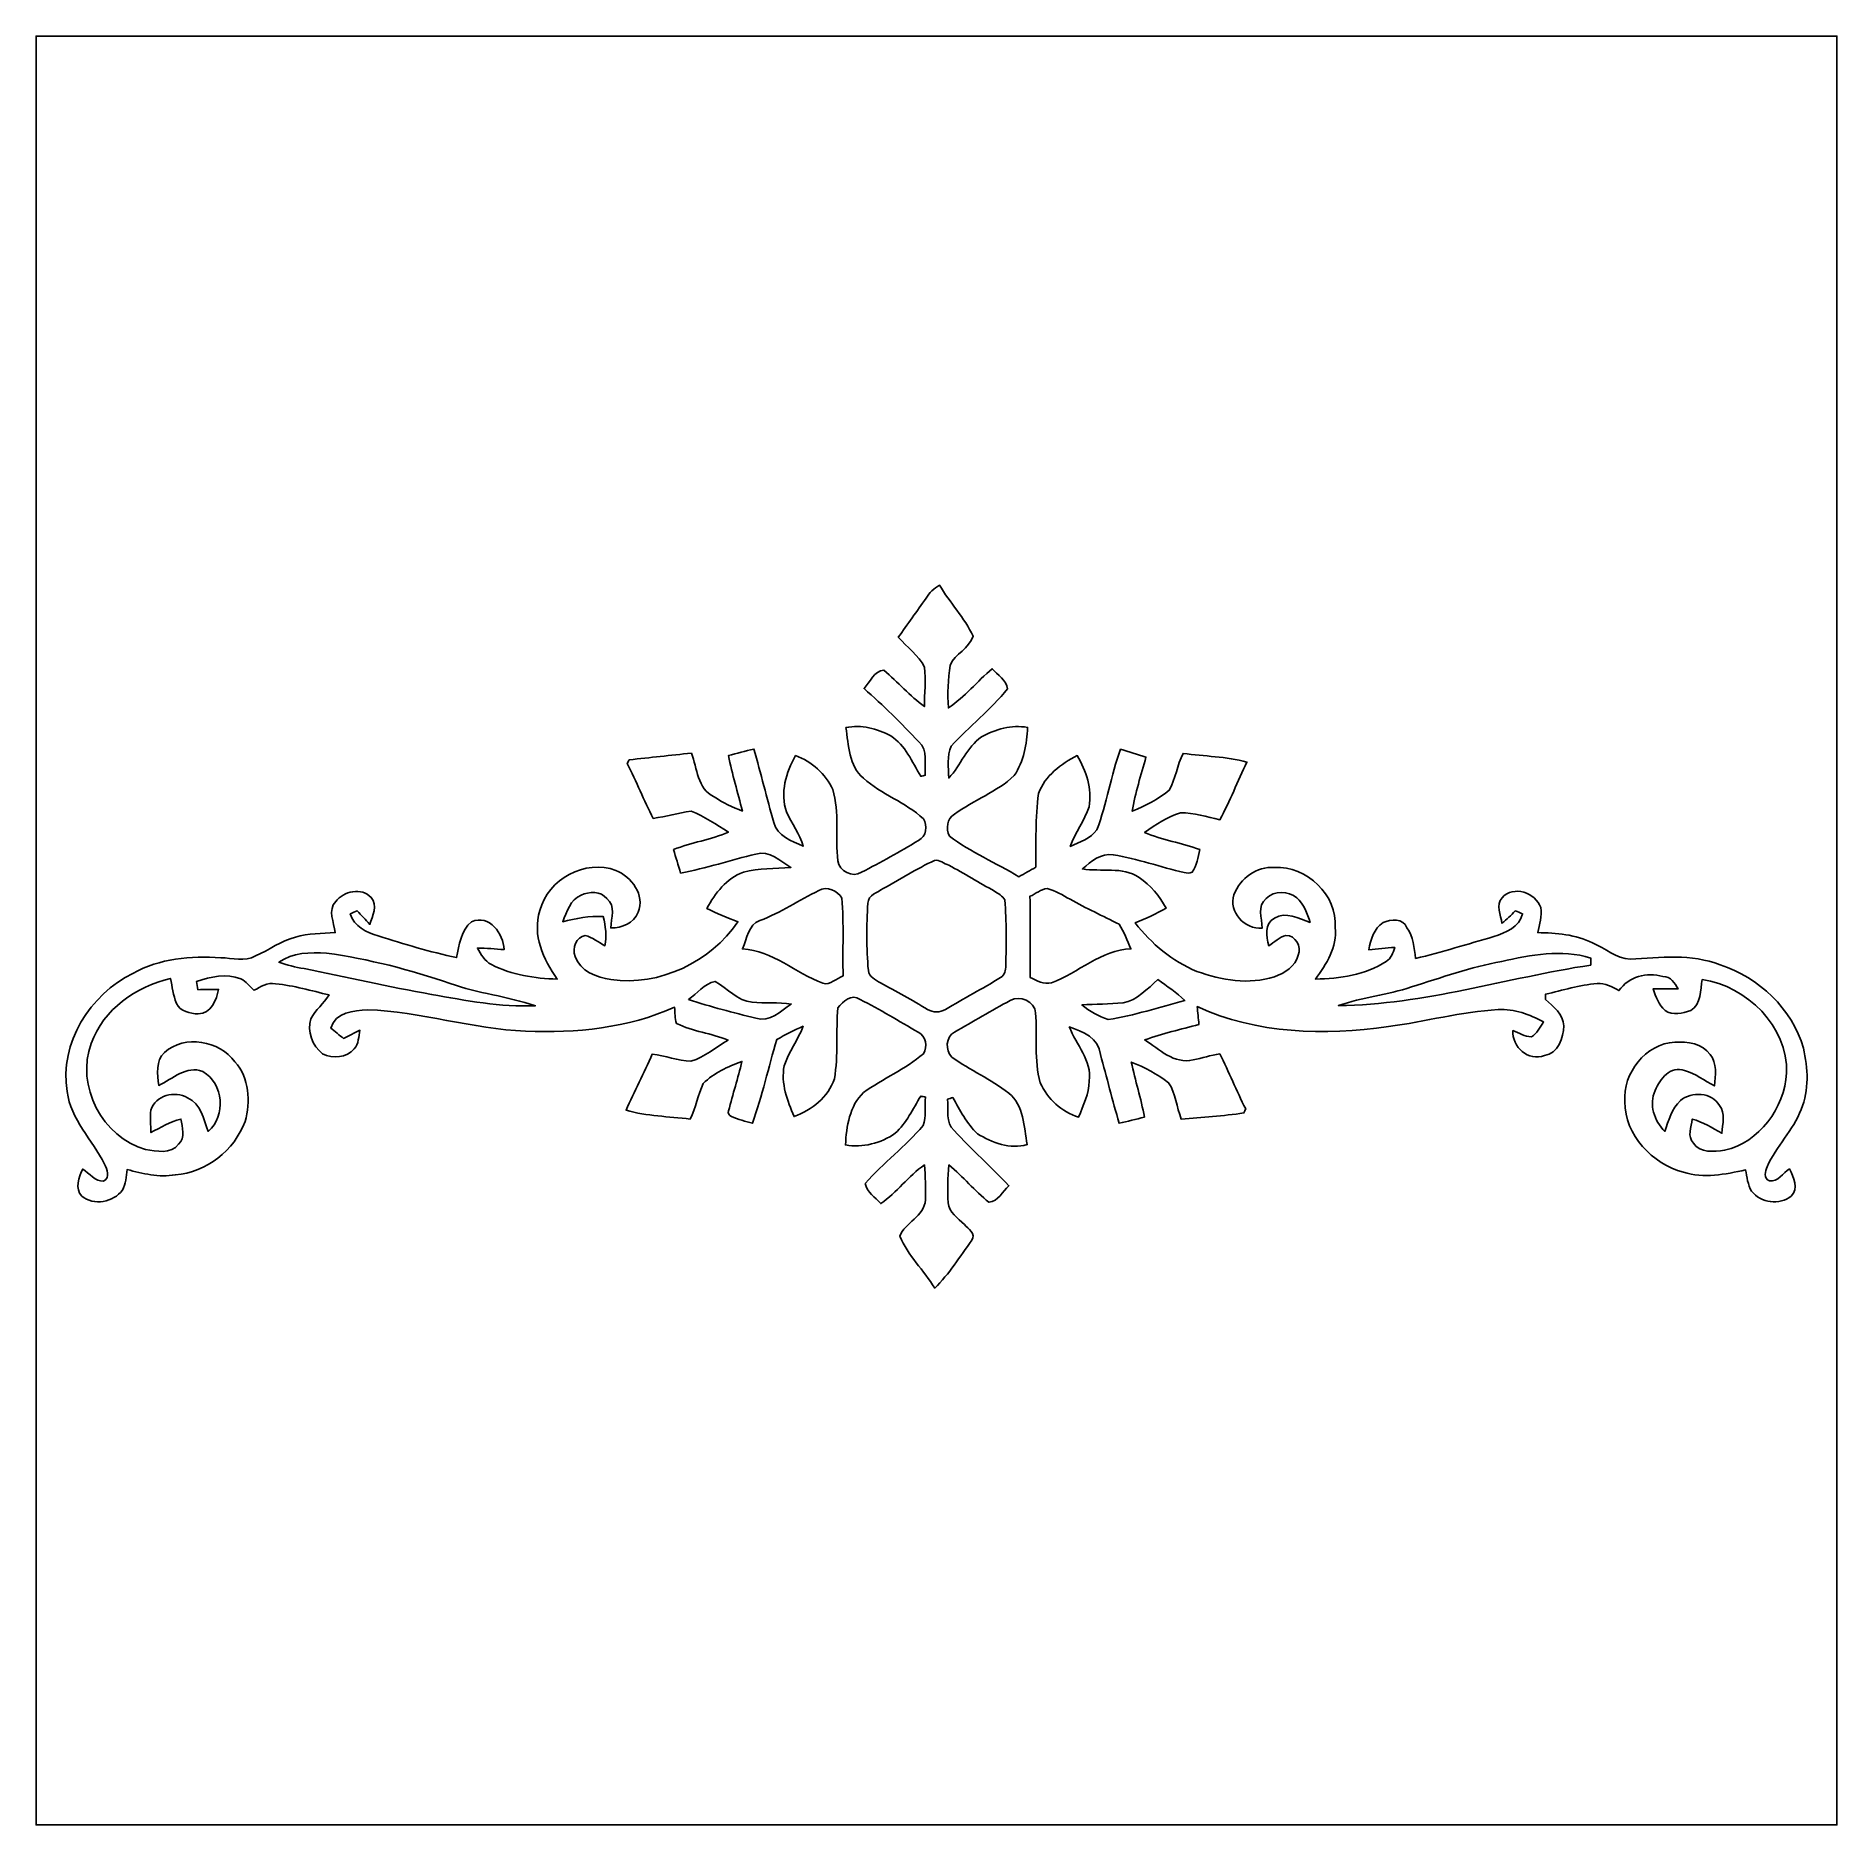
# Model space of a CAD drawing. Header units: centimetres. Extents: x -16.8 to 16.8, y -16.7 to 16.7.
import ezdxf

# ---------------------------------------------------------------- set-up
doc = ezdxf.new("R2010")
doc.units = ezdxf.units.CM
doc.header["$MEASUREMENT"] = 0
doc.layers.add('Layer 1', color=7, linetype='Continuous')

msp = doc.modelspace()

# ---------------------------------------------------------------- linework, layer by layer
at = {"layer": 'Layer 1', "color": 7}
for points, knots in [([(-16.77458, 16.66875), (-16.77458, 16.66875), (16.77458, 16.66875), (16.77458, 16.66875), (16.77458, 16.66875), (16.77458, 16.66875), (16.77458, -16.66875), (16.77458, -16.66875), (16.77458, -16.66875), (16.77458, -16.66875), (-16.77458, -16.66875), (-16.77458, -16.66875), (-16.77458, -16.66875), (-16.77458, -16.66875), (-16.77458, 16.66875), (-16.77458, 16.66875), (-16.77458, 16.66875), (-16.77458, 16.66875), (-16.77458, 16.66875), (-16.77458, 16.66875)], [0, 0, 0, 0, 0.16666667, 0.16666667, 0.16666667, 0.16666667, 0.33333333, 0.33333333, 0.33333333, 0.33333333, 0.5, 0.5, 0.5, 0.5, 0.66666667, 0.66666667, 0.66666667, 0.66666667, 1, 1, 1, 1]), ([(-0.19368, 6.19231), (-0.36407, 5.94819), (-0.54222, 5.70971), (-0.7112, 5.46453), (-0.7112, 5.46453), (-0.54716, 5.28249), (-0.3369, 5.12868), (-0.22225, 4.90855), (-0.22225, 4.90855), (-0.19438, 4.66443), (-0.22684, 4.41678), (-0.22543, 4.1716), (-0.22543, 4.1716), (-0.49742, 4.37409), (-0.71931, 4.63268), (-0.97825, 4.84893), (-0.97825, 4.84893), (-1.16134, 4.84046), (-1.23896, 4.62844), (-1.34973, 4.50815), (-1.34973, 4.50815), (-0.99413, 4.19417), (-0.65158, 3.86362), (-0.32914, 3.51543), (-0.32914, 3.51543), (-0.14781, 3.35633), (-0.22966, 3.09986), (-0.20884, 2.89313), (-0.20884, 2.89313), (-0.22966, 2.88854), (-0.27164, 2.87937), (-0.29245, 2.87479), (-0.29245, 2.87479), (-0.45544, 3.14008), (-0.57891, 3.4544), (-0.85337, 3.62656), (-0.85337, 3.62656), (-1.10561, 3.76343), (-1.40194, 3.84351), (-1.68734, 3.78107), (-1.68734, 3.78107), (-1.63936, 3.4544), (-1.63301, 3.07093), (-1.36243, 2.83598), (-1.36243, 2.83598), (-1.02129, 2.53965), (-0.58138, 2.38619), (-0.24377, 2.08351), (-0.24377, 2.08351), (-0.16051, 1.95509), (-0.18662, 1.74872), (-0.33761, 1.67993), (-0.33761, 1.67993), (-0.67839, 1.46085), (-1.03964, 1.27353), (-1.39806, 1.08444), (-1.39806, 1.08444), (-1.5621, 0.97437), (-1.81504, 1.10843), (-1.83797, 1.29822), (-1.83797, 1.29822), (-1.89265, 1.73814), (-1.80269, 2.19569), (-1.93146, 2.62608), (-1.93146, 2.62608), (-2.06375, 2.91782), (-2.32551, 3.14819), (-2.62431, 3.25931), (-2.62431, 3.25931), (-2.81164, 2.94781), (-2.91006, 2.56611), (-2.79506, 2.20909), (-2.79506, 2.20909), (-2.6991, 1.99214), (-2.54635, 1.80128), (-2.4832, 1.56951), (-2.4832, 1.56951), (-2.69699, 1.66582), (-2.97074, 1.76001), (-3.03036, 2.01471), (-3.03036, 2.01471), (-3.16442, 2.46733), (-3.26849, 2.92841), (-3.40254, 3.38102), (-3.40254, 3.38102), (-3.56164, 3.34433), (-3.71969, 3.30165), (-3.87703, 3.26073), (-3.87703, 3.26073), (-3.80436, 2.91183), (-3.70064, 2.57034), (-3.61668, 2.22426), (-3.61668, 2.22426), (-3.79871, 2.29905), (-3.98004, 2.37913), (-4.14232, 2.49167), (-4.14232, 2.49167), (-4.46123, 2.63737), (-4.45206, 3.02577), (-4.56636, 3.30341), (-4.56636, 3.30341), (-4.95265, 3.26743), (-5.33753, 3.2198), (-5.72311, 3.18135), (-5.72311, 3.18135), (-5.73264, 3.16442), (-5.75098, 3.13055), (-5.76016, 3.11362), (-5.76016, 3.11362), (-5.58906, 2.77707), (-5.45324, 2.42323), (-5.2765, 2.08915), (-5.2765, 2.08915), (-5.04014, 2.12478), (-4.80942, 2.19004), (-4.57306, 2.22215), (-4.57306, 2.22215), (-4.32047, 2.13184), (-4.10104, 1.97344), (-3.87526, 1.83268), (-3.87526, 1.83268), (-4.20617, 1.6951), (-4.56353, 1.63689), (-4.89832, 1.50989), (-4.89832, 1.50989), (-4.85775, 1.36243), (-4.81118, 1.21673), (-4.76673, 1.07033), (-4.76673, 1.07033), (-4.29189, 1.15888), (-3.83223, 1.31163), (-3.36303, 1.42416), (-3.36303, 1.42416), (-3.11538, 1.50178), (-2.91006, 1.28482), (-2.71251, 1.17616), (-2.71251, 1.17616), (-3.00743, 1.14759), (-3.31011, 1.16487), (-3.59798, 1.08691), (-3.59798, 1.08691), (-3.91407, 0.9719), (-4.12044, 0.69462), (-4.27884, 0.41275), (-4.27884, 0.41275), (-4.09116, 0.31609), (-3.89678, 0.2353), (-3.69852, 0.16228), (-3.69852, 0.16228), (-4.21287, -0.58843), (-5.15549, -1.04352), (-6.06496, -0.91511), (-6.06496, -0.91511), (-6.33095, -0.87665), (-6.63575, -0.75741), (-6.73065, -0.48225), (-6.73065, -0.48225), (-6.79133, -0.33267), (-6.71548, -0.11959), (-6.54226, -0.09419), (-6.54226, -0.09419), (-6.40609, -0.12347), (-6.29885, -0.22225), (-6.17749, -0.28504), (-6.17749, -0.28504), (-6.14045, -0.10231), (-6.16444, 0.08008), (-6.20924, 0.25859), (-6.20924, 0.25859), (-6.46606, 0.27905), (-6.71654, 0.2219), (-6.96383, 0.16298), (-6.96383, 0.16298), (-6.89257, 0.34713), (-6.81567, 0.57362), (-6.62199, 0.6604), (-6.62199, 0.6604), (-6.47312, 0.72531), (-6.25122, 0.74119), (-6.14257, 0.59443), (-6.14257, 0.59443), (-5.969, 0.46002), (-6.06354, 0.23107), (-6.06707, 0.04798), (-6.06707, 0.04798), (-5.85929, 0.04374), (-5.63739, 0.13406), (-5.55872, 0.33867), (-5.55872, 0.33867), (-5.42325, 0.65828), (-5.68431, 0.99977), (-5.97323, 1.12077), (-5.97323, 1.12077), (-6.54791, 1.33209), (-7.23829, 0.96026), (-7.38752, 0.37006), (-7.38752, 0.37006), (-7.53639, -0.08467), (-7.31873, -0.53728), (-7.06579, -0.90558), (-7.06579, -0.90558), (-7.48524, -0.89359), (-7.91669, -0.82903), (-8.29239, -0.63253), (-8.29239, -0.63253), (-8.41551, -0.56833), (-8.48889, -0.44485), (-8.55169, -0.32667), (-8.55169, -0.32667), (-8.38553, -0.32808), (-8.21972, -0.34114), (-8.05462, -0.35701), (-8.05462, -0.35701), (-8.07014, -0.05503), (-8.32273, 0.30551), (-8.66458, 0.16439), (-8.66458, 0.16439), (-8.85472, -0.00071), (-8.89776, -0.26988), (-8.93974, -0.50624), (-8.93974, -0.50624), (-9.43328, -0.39652), (-9.92011, -0.25682), (-10.40059, -0.10019), (-10.40059, -0.10019), (-10.61438, -0.03351), (-10.85215, 0.07444), (-10.922, 0.30833), (-10.922, 0.30833), (-10.88954, 0.3235), (-10.82463, 0.35419), (-10.79218, 0.36936), (-10.79218, 0.36936), (-10.71351, 0.28469), (-10.63519, 0.19967), (-10.55652, 0.1143), (-10.55652, 0.1143), (-10.50537, 0.27199), (-10.40659, 0.46708), (-10.53077, 0.6163), (-10.53077, 0.6163), (-10.70681, 0.80751), (-11.04653, 0.73484), (-11.19223, 0.53834), (-11.19223, 0.53834), (-11.34357, 0.37782), (-11.22292, 0.15064), (-11.20175, -0.03845), (-11.20175, -0.03845), (-11.4487, -0.05962), (-11.70234, -0.04904), (-11.94118, -0.12629), (-11.94118, -0.12629), (-12.21423, -0.18274), (-12.43013, -0.37042), (-12.68518, -0.47237), (-12.68518, -0.47237), (-12.8845, -0.58596), (-13.1191, -0.50835), (-13.33253, -0.50835), (-13.33253, -0.50835), (-13.88992, -0.46743), (-14.47341, -0.51999), (-14.96907, -0.79869), (-14.96907, -0.79869), (-15.76917, -1.19345), (-16.34173, -2.09691), (-16.19462, -3.00249), (-16.19462, -3.00249), (-16.12759, -3.52319), (-15.72613, -3.90172), (-15.49682, -4.35187), (-15.49682, -4.35187), (-15.45096, -4.45029), (-15.38605, -4.6041), (-15.51517, -4.66866), (-15.51517, -4.66866), (-15.67568, -4.68489), (-15.77728, -4.51944), (-15.90428, -4.44747), (-15.90428, -4.44747), (-15.97978, -4.59634), (-16.05774, -4.81295), (-15.9198, -4.94841), (-15.9198, -4.94841), (-15.70249, -5.13856), (-15.33102, -5.06236), (-15.16486, -4.83941), (-15.16486, -4.83941), (-15.09783, -4.72299), (-15.09466, -4.58541), (-15.07878, -4.45558), (-15.07878, -4.45558), (-14.78386, -4.52508), (-14.48647, -4.61222), (-14.1792, -4.55189), (-14.1792, -4.55189), (-13.59747, -4.51238), (-13.08347, -4.0961), (-12.87851, -3.55918), (-12.87851, -3.55918), (-12.77161, -3.19123), (-12.80407, -2.74426), (-13.0683, -2.44934), (-13.0683, -2.44934), (-13.35969, -2.0514), (-14.00104, -1.93463), (-14.38028, -2.27083), (-14.38028, -2.27083), (-14.54961, -2.43029), (-14.51398, -2.68005), (-14.48929, -2.88713), (-14.48929, -2.88713), (-14.23247, -2.76754), (-13.97459, -2.50543), (-13.66943, -2.62749), (-13.66943, -2.62749), (-13.27573, -2.85821), (-13.23164, -3.44593), (-13.56678, -3.74509), (-13.56678, -3.74509), (-13.65497, -3.52178), (-13.69942, -3.21874), (-13.9513, -3.12032), (-13.9513, -3.12032), (-14.18872, -2.97639), (-14.54714, -3.07269), (-14.63851, -3.34716), (-14.63851, -3.34716), (-14.64486, -3.4858), (-14.63922, -3.62585), (-14.63287, -3.7652), (-14.63287, -3.7652), (-14.45119, -3.67242), (-14.2748, -3.56623), (-14.07513, -3.51367), (-14.07513, -3.51367), (-14.05749, -3.66607), (-13.97741, -3.86362), (-14.11781, -3.97933), (-14.11781, -3.97933), (-14.26351, -4.17795), (-14.52774, -4.10986), (-14.73306, -4.08058), (-14.73306, -4.08058), (-15.53669, -3.85974), (-16.04363, -2.88819), (-15.74447, -2.10326), (-15.74447, -2.10326), (-15.51869, -1.46791), (-14.90909, -1.0414), (-14.26951, -0.89288), (-14.26951, -0.89288), (-14.23635, -1.0481), (-14.218, -1.20791), (-14.15944, -1.35749), (-14.15944, -1.35749), (-14.08994, -1.50989), (-13.90333, -1.55152), (-13.75128, -1.55328), (-13.75128, -1.55328), (-13.51915, -1.54728), (-13.40838, -1.29611), (-13.37486, -1.09714), (-13.37486, -1.09714), (-13.50292, -1.09784), (-13.63063, -1.10208), (-13.75869, -1.10278), (-13.75869, -1.10278), (-13.76786, -1.05234), (-13.77703, -1.00189), (-13.78585, -0.95179), (-13.78585, -0.95179), (-13.52091, -0.86043), (-13.23058, -0.7941), (-12.96, -0.89923), (-12.96, -0.89923), (-12.86334, -0.95144), (-12.79243, -1.03858), (-12.71517, -1.11478), (-12.71517, -1.11478), (-12.58746, -1.05445), (-12.46364, -0.95709), (-12.31089, -0.99519), (-12.31089, -0.99519), (-11.97222, -1.02447), (-11.64449, -1.12148), (-11.31535, -1.20156), (-11.31535, -1.20156), (-11.41518, -1.35925), (-11.56688, -1.4799), (-11.65225, -1.64677), (-11.65225, -1.64677), (-11.73515, -1.87748), (-11.62438, -2.15194), (-11.43529, -2.29729), (-11.43529, -2.29729), (-11.24726, -2.38936), (-10.98621, -2.37525), (-10.84509, -2.20662), (-10.84509, -2.20662), (-10.7636, -2.11067), (-10.76466, -1.97485), (-10.74208, -1.85843), (-10.74208, -1.85843), (-10.84474, -1.90853), (-10.94564, -1.9625), (-11.049, -2.01048), (-11.049, -2.01048), (-11.10721, -1.96321), (-11.22327, -1.86831), (-11.28113, -1.82069), (-11.28113, -1.82069), (-11.19893, -1.52153), (-10.85533, -1.4919), (-10.60097, -1.47673), (-10.60097, -1.47673), (-9.60684, -1.51165), (-8.64835, -1.83515), (-7.65387, -1.87748), (-7.65387, -1.87748), (-6.71336, -1.91558), (-5.7471, -1.81681), (-4.88033, -1.43016), (-4.88033, -1.43016), (-4.86904, -1.53141), (-4.88068, -1.63865), (-4.84082, -1.73426), (-4.84082, -1.73426), (-4.53849, -1.88031), (-4.19382, -1.91523), (-3.88232, -2.04082), (-3.88232, -2.04082), (-4.11057, -2.17241), (-4.31659, -2.36291), (-4.57376, -2.43487), (-4.57376, -2.43487), (-4.81859, -2.42958), (-5.05354, -2.33468), (-5.29519, -2.30293), (-5.29519, -2.30293), (-5.44724, -2.65642), (-5.62539, -2.99826), (-5.78344, -3.34892), (-5.78344, -3.34892), (-5.39644, -3.46181), (-4.98863, -3.46357), (-4.59105, -3.51508), (-4.59105, -3.51508), (-4.48028, -3.30447), (-4.44535, -3.06282), (-4.34481, -2.84939), (-4.34481, -2.84939), (-4.14761, -2.65571), (-3.88479, -2.5333), (-3.6262, -2.44087), (-3.6262, -2.44087), (-3.69676, -2.75026), (-3.79518, -3.05223), (-3.8735, -3.35986), (-3.8735, -3.35986), (-3.8922, -3.40219), (-3.85868, -3.44452), (-3.82164, -3.46322), (-3.82164, -3.46322), (-3.69888, -3.52637), (-3.56164, -3.55247), (-3.42971, -3.59057), (-3.42971, -3.59057), (-3.2452, -3.08116), (-3.12879, -2.54988), (-2.97568, -2.03059), (-2.97568, -2.03059), (-2.81446, -1.94451), (-2.65606, -1.85032), (-2.48461, -1.78506), (-2.48461, -1.78506), (-2.58022, -2.04153), (-2.7559, -2.26166), (-2.83739, -2.52377), (-2.83739, -2.52377), (-2.90089, -2.84868), (-2.78095, -3.17324), (-2.65254, -3.46675), (-2.65254, -3.46675), (-2.3241, -3.34292), (-2.01401, -3.10797), (-1.90218, -2.76296), (-1.90218, -2.76296), (-1.82845, -2.32516), (-1.87254, -1.8796), (-1.83868, -1.43898), (-1.83868, -1.43898), (-1.73496, -1.32503), (-1.58926, -1.17087), (-1.42134, -1.28446), (-1.42134, -1.28446), (-1.05339, -1.47285), (-0.6985, -1.6891), (-0.34078, -1.89724), (-0.34078, -1.89724), (-0.19297, -1.96074), (-0.16369, -2.16994), (-0.24342, -2.29553), (-0.24342, -2.29553), (-0.58103, -2.58586), (-0.99871, -2.75872), (-1.35784, -3.01837), (-1.35784, -3.01837), (-1.62137, -3.26461), (-1.67569, -3.65266), (-1.69616, -3.99521), (-1.69616, -3.99521), (-1.37654, -4.05342), (-1.03364, -3.96416), (-0.76941, -3.77931), (-0.76941, -3.77931), (-0.56056, -3.5881), (-0.44027, -3.32458), (-0.29281, -3.08681), (-0.29281, -3.08681), (-0.27058, -3.09139), (-0.22613, -3.10021), (-0.20391, -3.1048), (-0.20391, -3.1048), (-0.2226, -3.27872), (-0.18168, -3.4671), (-0.24977, -3.63361), (-0.24977, -3.63361), (-0.57468, -4.0259), (-0.99413, -4.32858), (-1.32609, -4.71417), (-1.32609, -4.71417), (-1.30351, -4.87962), (-1.13665, -4.96923), (-1.03964, -5.08952), (-1.03964, -5.08952), (-0.73872, -4.88244), (-0.52423, -4.57623), (-0.22401, -4.36774), (-0.22401, -4.36774), (-0.20567, -4.58435), (-0.19967, -4.80236), (-0.20779, -5.02003), (-0.20779, -5.02003), (-0.21484, -5.32447), (-0.59761, -5.44513), (-0.68404, -5.69736), (-0.68404, -5.69736), (-0.5334, -6.05649), (-0.23566, -6.33342), (-0.03316, -6.66432), (-0.03316, -6.66432), (0.23671, -6.40186), (0.43568, -6.07483), (0.65687, -5.77286), (0.65687, -5.77286), (0.74754, -5.65291), (0.5902, -5.55554), (0.51858, -5.47899), (0.51858, -5.47899), (0.40569, -5.3594), (0.22719, -5.25709), (0.21484, -5.07506), (0.21484, -5.07506), (0.20673, -4.83976), (0.20003, -4.6034), (0.23283, -4.36986), (0.23283, -4.36986), (0.49459, -4.58611), (0.71085, -4.85211), (0.97649, -5.06377), (0.97649, -5.06377), (1.14794, -5.04578), (1.23225, -4.86163), (1.34796, -4.75791), (1.34796, -4.75791), (1.01706, -4.40584), (0.65546, -4.0834), (0.32914, -3.7271), (0.32914, -3.7271), (0.15981, -3.57717), (0.22613, -3.33622), (0.20532, -3.14149), (0.20532, -3.14149), (0.22966, -3.13443), (0.27764, -3.12067), (0.30163, -3.11362), (0.30163, -3.11362), (0.43991, -3.34539), (0.55915, -3.60327), (0.76412, -3.78636), (0.76412, -3.78636), (1.03293, -3.95499), (1.3716, -4.0827), (1.68981, -3.98921), (1.68981, -3.98921), (1.62772, -3.66042), (1.63089, -3.2579), (1.34444, -3.03213), (1.34444, -3.03213), (1.01494, -2.77107), (0.62301, -2.60597), (0.28504, -2.35797), (0.28504, -2.35797), (0.15804, -2.23414), (0.17321, -1.97944), (0.33549, -1.89195), (0.33549, -1.89195), (0.6798, -1.69298), (1.02411, -1.49366), (1.37372, -1.30422), (1.37372, -1.30422), (1.55257, -1.19909), (1.82845, -1.32256), (1.84714, -1.53423), (1.84714, -1.53423), (1.88066, -1.96709), (1.81398, -2.41406), (1.93357, -2.83739), (1.93357, -2.83739), (2.06622, -3.13655), (2.33221, -3.38384), (2.64795, -3.47698), (2.64795, -3.47698), (2.72732, -3.25755), (2.85186, -3.04482), (2.84268, -2.80458), (2.84268, -2.80458), (2.90195, -2.413), (2.59821, -2.13536), (2.47438, -1.79634), (2.47438, -1.79634), (2.72203, -1.87854), (3.02789, -2.01013), (3.05294, -2.30964), (3.05294, -2.30964), (3.16936, -2.73685), (3.28048, -3.16512), (3.40148, -3.59128), (3.40148, -3.59128), (3.56023, -3.55847), (3.71687, -3.51755), (3.87385, -3.47733), (3.87385, -3.47733), (3.80894, -3.13126), (3.70381, -2.79471), (3.62832, -2.45145), (3.62832, -2.45145), (3.87597, -2.5467), (4.11268, -2.67547), (4.32294, -2.83739), (4.32294, -2.83739), (4.45946, -3.03848), (4.47005, -3.29389), (4.56036, -3.51614), (4.56036, -3.51614), (4.94912, -3.48333), (5.33894, -3.45722), (5.72523, -3.40007), (5.72523, -3.40007), (5.73405, -3.38102), (5.75169, -3.34292), (5.76051, -3.32352), (5.76051, -3.32352), (5.58553, -2.98838), (5.44901, -2.6349), (5.27614, -2.2987), (5.27614, -2.2987), (5.10787, -2.32657), (4.94489, -2.37737), (4.77837, -2.41229), (4.77837, -2.41229), (4.43159, -2.49273), (4.14514, -2.21544), (3.87914, -2.0387), (3.87914, -2.0387), (4.20793, -1.91629), (4.55189, -1.84538), (4.88879, -1.75048), (4.88879, -1.75048), (4.87856, -1.63971), (4.86516, -1.52612), (4.85704, -1.4164), (4.85704, -1.4164), (5.96547, -1.93534), (7.2263, -1.95651), (8.41869, -1.78858), (8.41869, -1.78858), (9.10378, -1.70321), (9.773, -1.50883), (10.4648, -1.47461), (10.4648, -1.47461), (10.76325, -1.45697), (11.049, -1.56598), (11.30829, -1.70462), (11.30829, -1.70462), (11.24338, -1.80375), (11.18764, -1.9177), (11.08287, -1.9812), (11.08287, -1.9812), (10.95869, -1.98155), (10.85003, -1.91064), (10.73856, -1.86514), (10.73856, -1.86514), (10.71386, -2.17099), (11.02854, -2.44651), (11.32734, -2.33116), (11.32734, -2.33116), (11.5757, -2.29059), (11.67659, -1.99672), (11.68682, -1.778), (11.68682, -1.778), (11.68294, -1.55857), (11.48609, -1.41993), (11.34357, -1.28341), (11.34357, -1.28341), (11.34392, -1.26012), (11.34427, -1.21285), (11.34463, -1.18921), (11.34463, -1.18921), (11.66319, -1.11372), (11.97857, -1.01706), (12.3063, -0.98672), (12.3063, -0.98672), (12.45623, -0.97684), (12.5857, -1.05481), (12.71376, -1.11866), (12.71376, -1.11866), (12.89473, -0.85796), (13.22952, -0.76764), (13.5315, -0.86007), (13.5315, -0.86007), (13.68354, -0.84984), (13.74987, -0.98319), (13.81548, -1.08832), (13.81548, -1.08832), (13.65991, -1.08832), (13.50433, -1.08867), (13.34946, -1.08938), (13.34946, -1.08938), (13.39885, -1.23437), (13.45459, -1.38536), (13.57101, -1.49225), (13.57101, -1.49225), (13.71424, -1.59244), (13.89803, -1.54023), (14.04937, -1.49154), (14.04937, -1.49154), (14.25011, -1.36807), (14.22576, -1.11266), (14.26492, -0.91334), (14.26492, -0.91334), (15.09677, -1.03999), (15.8623, -1.78294), (15.83619, -2.65606), (15.83619, -2.65606), (15.79245, -3.30729), (15.33102, -3.94441), (14.6812, -4.09575), (14.6812, -4.09575), (14.48188, -4.11445), (14.22788, -4.15819), (14.10053, -3.96099), (14.10053, -3.96099), (13.9767, -3.83893), (14.0649, -3.66113), (14.07724, -3.51296), (14.07724, -3.51296), (14.27833, -3.56411), (14.44731, -3.68582), (14.63005, -3.77754), (14.63005, -3.77754), (14.64134, -3.60751), (14.70554, -3.40748), (14.58524, -3.26214), (14.58524, -3.26214), (14.44272, -3.01025), (14.06596, -2.99544), (13.85746, -3.16865), (13.85746, -3.16865), (13.69342, -3.3207), (13.63698, -3.54224), (13.56607, -3.74509), (13.56607, -3.74509), (13.37522, -3.54894), (13.26444, -3.24309), (13.38615, -2.98062), (13.38615, -2.98062), (13.47399, -2.77213), (13.67367, -2.50754), (13.93649, -2.61091), (13.93649, -2.61091), (14.14145, -2.65783), (14.30373, -2.80529), (14.4907, -2.89631), (14.4907, -2.89631), (14.50799, -2.70016), (14.5475, -2.47544), (14.41132, -2.31069), (14.41132, -2.31069), (14.27374, -2.10079), (13.98482, -2.07151), (13.75551, -2.08139), (13.75551, -2.08139), (13.20835, -2.10855), (12.78184, -2.65748), (12.82524, -3.19123), (12.82524, -3.19123), (12.8203, -3.81529), (13.33676, -4.34587), (13.91356, -4.50533), (13.91356, -4.50533), (14.2935, -4.62174), (14.69284, -4.54625), (15.07137, -4.46017), (15.07137, -4.46017), (15.09677, -4.59528), (15.113, -4.7371), (15.1832, -4.8581), (15.1832, -4.8581), (15.35218, -5.0733), (15.70849, -5.12833), (15.9198, -4.94841), (15.9198, -4.94841), (16.06797, -4.81118), (15.96954, -4.59281), (15.88876, -4.44324), (15.88876, -4.44324), (15.76705, -4.51556), (15.67109, -4.68947), (15.51587, -4.6669), (15.51587, -4.6669), (15.40369, -4.61821), (15.43614, -4.4898), (15.4753, -4.40161), (15.4753, -4.40161), (15.64146, -4.02061), (15.96178, -3.72604), (16.10572, -3.33375), (16.10572, -3.33375), (16.25953, -2.97462), (16.23342, -2.56611), (16.15052, -2.19322), (16.15052, -2.19322), (15.93779, -1.45486), (15.32008, -0.87665), (14.59865, -0.63923), (14.59865, -0.63923), (14.0649, -0.43286), (13.47929, -0.49883), (12.92296, -0.5334), (12.92296, -0.5334), (12.65908, -0.52634), (12.45799, -0.32632), (12.22234, -0.23213), (12.22234, -0.23213), (11.90554, -0.07091), (11.54818, -0.04833), (11.20034, -0.03845), (11.20034, -0.03845), (11.23774, 0.11359), (11.27972, 0.26811), (11.25573, 0.42686), (11.25573, 0.42686), (11.16647, 0.70626), (10.74279, 0.84667), (10.53606, 0.61136), (10.53606, 0.61136), (10.41047, 0.47696), (10.51031, 0.29069), (10.5343, 0.13617), (10.5343, 0.13617), (10.62037, 0.20779), (10.70116, 0.2854), (10.78124, 0.36407), (10.78124, 0.36407), (10.82675, 0.34749), (10.87226, 0.3302), (10.91847, 0.31291), (10.91847, 0.31291), (10.85779, 0.06138), (10.5985, -0.03951), (10.37943, -0.1143), (10.37943, -0.1143), (9.89506, -0.25294), (9.41387, -0.40323), (8.92422, -0.5207), (8.92422, -0.5207), (8.89564, -0.32456), (8.89, -0.11359), (8.763, 0.05045), (8.763, 0.05045), (8.69139, 0.23424), (8.46631, 0.21167), (8.31991, 0.14605), (8.31991, 0.14605), (8.15093, 0.03422), (8.08778, -0.16898), (8.05321, -0.35772), (8.05321, -0.35772), (8.21443, -0.34114), (8.37459, -0.32173), (8.53722, -0.31574), (8.53722, -0.31574), (8.50194, -0.41275), (8.47337, -0.52211), (8.37424, -0.5775), (8.37424, -0.5775), (7.98971, -0.83185), (7.5117, -0.89606), (7.06014, -0.90488), (7.06014, -0.90488), (7.26475, -0.62583), (7.4616, -0.30939), (7.42844, 0.05327), (7.42844, 0.05327), (7.47113, 0.66322), (6.89681, 1.20297), (6.29708, 1.1744), (6.29708, 1.1744), (5.96441, 1.19909), (5.65609, 0.97331), (5.53967, 0.6671), (5.53967, 0.6671), (5.43278, 0.34819), (5.74322, 0.01446), (6.06742, 0.04586), (6.06742, 0.04586), (6.06637, 0.22754), (5.96336, 0.46708), (6.14362, 0.59373), (6.14362, 0.59373), (6.29038, 0.75353), (6.5532, 0.73978), (6.71477, 0.61136), (6.71477, 0.61136), (6.83789, 0.48648), (6.91197, 0.31856), (6.9596, 0.15134), (6.9596, 0.15134), (6.74687, 0.21061), (6.51087, 0.36971), (6.29532, 0.23107), (6.29532, 0.23107), (6.10694, 0.12912), (6.13869, -0.11218), (6.18843, -0.28434), (6.18843, -0.28434), (6.29532, -0.22049), (6.38669, -0.12277), (6.51016, -0.09172), (6.51016, -0.09172), (6.68408, -0.09172), (6.81108, -0.29986), (6.73911, -0.46108), (6.73911, -0.46108), (6.68972, -0.66851), (6.48335, -0.79446), (6.29461, -0.86113), (6.29461, -0.86113), (5.8233, -1.01882), (5.30648, -0.92181), (4.84928, -0.762), (4.84928, -0.762), (4.39208, -0.57538), (4.00156, -0.24589), (3.70205, 0.14288), (3.70205, 0.14288), (3.89996, 0.22084), (4.09116, 0.31291), (4.27778, 0.41487), (4.27778, 0.41487), (4.15361, 0.63923), (3.99062, 0.84878), (3.77366, 0.98919), (3.77366, 0.98919), (3.46181, 1.19698), (3.0667, 1.08903), (2.71851, 1.14794), (2.71851, 1.14794), (2.87514, 1.2887), (3.06776, 1.44886), (3.29248, 1.41041), (3.29248, 1.41041), (3.74227, 1.33879), (4.1723, 1.18145), (4.61574, 1.0795), (4.61574, 1.0795), (4.66407, 1.06856), (4.7184, 1.05974), (4.76321, 1.08867), (4.76321, 1.08867), (4.84928, 1.21179), (4.86974, 1.3649), (4.90396, 1.50742), (4.90396, 1.50742), (4.56706, 1.63336), (4.20511, 1.6824), (3.87562, 1.82915), (3.87562, 1.82915), (4.08411, 1.97273), (4.29895, 2.1149), (4.54272, 2.1911), (4.54272, 2.1911), (4.79354, 2.19781), (5.0359, 2.11843), (5.27826, 2.0641), (5.27826, 2.0641), (5.46559, 2.41265), (5.60987, 2.78201), (5.78273, 3.13761), (5.78273, 3.13761), (5.39574, 3.24591), (4.98863, 3.24344), (4.59317, 3.30059), (4.59317, 3.30059), (4.48345, 3.08116), (4.45488, 2.82646), (4.33493, 2.61373), (4.33493, 2.61373), (4.13032, 2.44616), (3.89079, 2.32234), (3.64702, 2.22144), (3.64702, 2.22144), (3.70311, 2.56505), (3.80824, 2.89666), (3.90208, 3.23109), (3.90208, 3.23109), (3.74438, 3.28013), (3.58669, 3.32669), (3.42935, 3.37608), (3.42935, 3.37608), (3.24379, 2.88854), (3.175, 2.36432), (2.98768, 1.87748), (2.98768, 1.87748), (2.86985, 1.71556), (2.66665, 1.64853), (2.49237, 1.56563), (2.49237, 1.56563), (2.58339, 1.82527), (2.75908, 2.04646), (2.84445, 2.30717), (2.84445, 2.30717), (2.90124, 2.63984), (2.78836, 2.97568), (2.62149, 3.26037), (2.62149, 3.26037), (2.31775, 3.10515), (2.02212, 2.88431), (1.899, 2.55305), (1.899, 2.55305), (1.83974, 2.09868), (1.85632, 1.63795), (1.84926, 1.18075), (1.84926, 1.18075), (1.74484, 1.12042), (1.63971, 1.06151), (1.53458, 1.00224), (1.53458, 1.00224), (1.10843, 1.26294), (0.63747, 1.45309), (0.2413, 1.76001), (0.2413, 1.76001), (0.17392, 1.89124), (0.19085, 2.09303), (0.33726, 2.1657), (0.33726, 2.1657), (0.69039, 2.43381), (1.12818, 2.57704), (1.44886, 2.88925), (1.44886, 2.88925), (1.62807, 3.15031), (1.67958, 3.47451), (1.6958, 3.78425), (1.6958, 3.78425), (1.40088, 3.83752), (1.09432, 3.7532), (0.83749, 3.60751), (0.83749, 3.60751), (0.56303, 3.41595), (0.45297, 3.07975), (0.22931, 2.84057), (0.22931, 2.84057), (0.22084, 3.03742), (0.19544, 3.24873), (0.27164, 3.435), (0.27164, 3.435), (0.61313, 3.80048), (1.00683, 4.11727), (1.32539, 4.50391), (1.32539, 4.50391), (1.30069, 4.66866), (1.13559, 4.75968), (1.03823, 4.87786), (1.03823, 4.87786), (0.75671, 4.64538), (0.52846, 4.34975), (0.22225, 4.14831), (0.22225, 4.14831), (0.1965, 4.41219), (0.22507, 4.67819), (0.25153, 4.94065), (0.25153, 4.94065), (0.34466, 5.15761), (0.61242, 5.25639), (0.68333, 5.48428), (0.68333, 5.48428), (0.51999, 5.82612), (0.248, 6.11011), (0.05397, 6.43749), (0.05397, 6.43749), (-0.04339, 6.37258), (-0.13688, 6.29779), (-0.19368, 6.19231)], [0, 0, 0, 0, 0.00357143, 0.00357143, 0.00357143, 0.00357143, 0.00714286, 0.00714286, 0.00714286, 0.00714286, 0.01071429, 0.01071429, 0.01071429, 0.01071429, 0.01428571, 0.01428571, 0.01428571, 0.01428571, 0.01785714, 0.01785714, 0.01785714, 0.01785714, 0.02142857, 0.02142857, 0.02142857, 0.02142857, 0.025, 0.025, 0.025, 0.025, 0.02857143, 0.02857143, 0.02857143, 0.02857143, 0.03214286, 0.03214286, 0.03214286, 0.03214286, 0.03571429, 0.03571429, 0.03571429, 0.03571429, 0.03928571, 0.03928571, 0.03928571, 0.03928571, 0.04285714, 0.04285714, 0.04285714, 0.04285714, 0.04642857, 0.04642857, 0.04642857, 0.04642857, 0.05, 0.05, 0.05, 0.05, 0.05357143, 0.05357143, 0.05357143, 0.05357143, 0.05714286, 0.05714286, 0.05714286, 0.05714286, 0.06071429, 0.06071429, 0.06071429, 0.06071429, 0.06428571, 0.06428571, 0.06428571, 0.06428571, 0.06785714, 0.06785714, 0.06785714, 0.06785714, 0.07142857, 0.07142857, 0.07142857, 0.07142857, 0.075, 0.075, 0.075, 0.075, 0.07857143, 0.07857143, 0.07857143, 0.07857143, 0.08214286, 0.08214286, 0.08214286, 0.08214286, 0.08571429, 0.08571429, 0.08571429, 0.08571429, 0.08928571, 0.08928571, 0.08928571, 0.08928571, 0.09285714, 0.09285714, 0.09285714, 0.09285714, 0.09642857, 0.09642857, 0.09642857, 0.09642857, 0.1, 0.1, 0.1, 0.1, 0.10357143, 0.10357143, 0.10357143, 0.10357143, 0.10714286, 0.10714286, 0.10714286, 0.10714286, 0.11071429, 0.11071429, 0.11071429, 0.11071429, 0.11428571, 0.11428571, 0.11428571, 0.11428571, 0.11785714, 0.11785714, 0.11785714, 0.11785714, 0.12142857, 0.12142857, 0.12142857, 0.12142857, 0.125, 0.125, 0.125, 0.125, 0.12857143, 0.12857143, 0.12857143, 0.12857143, 0.13214286, 0.13214286, 0.13214286, 0.13214286, 0.13571429, 0.13571429, 0.13571429, 0.13571429, 0.13928571, 0.13928571, 0.13928571, 0.13928571, 0.14285714, 0.14285714, 0.14285714, 0.14285714, 0.14642857, 0.14642857, 0.14642857, 0.14642857, 0.15, 0.15, 0.15, 0.15, 0.15357143, 0.15357143, 0.15357143, 0.15357143, 0.15714286, 0.15714286, 0.15714286, 0.15714286, 0.16071429, 0.16071429, 0.16071429, 0.16071429, 0.16428571, 0.16428571, 0.16428571, 0.16428571, 0.16785714, 0.16785714, 0.16785714, 0.16785714, 0.17142857, 0.17142857, 0.17142857, 0.17142857, 0.175, 0.175, 0.175, 0.175, 0.17857143, 0.17857143, 0.17857143, 0.17857143, 0.18214286, 0.18214286, 0.18214286, 0.18214286, 0.18571429, 0.18571429, 0.18571429, 0.18571429, 0.18928571, 0.18928571, 0.18928571, 0.18928571, 0.19285714, 0.19285714, 0.19285714, 0.19285714, 0.19642857, 0.19642857, 0.19642857, 0.19642857, 0.2, 0.2, 0.2, 0.2, 0.20357143, 0.20357143, 0.20357143, 0.20357143, 0.20714286, 0.20714286, 0.20714286, 0.20714286, 0.21071429, 0.21071429, 0.21071429, 0.21071429, 0.21428571, 0.21428571, 0.21428571, 0.21428571, 0.21785714, 0.21785714, 0.21785714, 0.21785714, 0.22142857, 0.22142857, 0.22142857, 0.22142857, 0.225, 0.225, 0.225, 0.225, 0.22857143, 0.22857143, 0.22857143, 0.22857143, 0.23214286, 0.23214286, 0.23214286, 0.23214286, 0.23571429, 0.23571429, 0.23571429, 0.23571429, 0.23928571, 0.23928571, 0.23928571, 0.23928571, 0.24285714, 0.24285714, 0.24285714, 0.24285714, 0.24642857, 0.24642857, 0.24642857, 0.24642857, 0.25, 0.25, 0.25, 0.25, 0.25357143, 0.25357143, 0.25357143, 0.25357143, 0.25714286, 0.25714286, 0.25714286, 0.25714286, 0.26071429, 0.26071429, 0.26071429, 0.26071429, 0.26428571, 0.26428571, 0.26428571, 0.26428571, 0.26785714, 0.26785714, 0.26785714, 0.26785714, 0.27142857, 0.27142857, 0.27142857, 0.27142857, 0.275, 0.275, 0.275, 0.275, 0.27857143, 0.27857143, 0.27857143, 0.27857143, 0.28214286, 0.28214286, 0.28214286, 0.28214286, 0.28571429, 0.28571429, 0.28571429, 0.28571429, 0.28928571, 0.28928571, 0.28928571, 0.28928571, 0.29285714, 0.29285714, 0.29285714, 0.29285714, 0.29642857, 0.29642857, 0.29642857, 0.29642857, 0.3, 0.3, 0.3, 0.3, 0.30357143, 0.30357143, 0.30357143, 0.30357143, 0.30714286, 0.30714286, 0.30714286, 0.30714286, 0.31071429, 0.31071429, 0.31071429, 0.31071429, 0.31428571, 0.31428571, 0.31428571, 0.31428571, 0.31785714, 0.31785714, 0.31785714, 0.31785714, 0.32142857, 0.32142857, 0.32142857, 0.32142857, 0.325, 0.325, 0.325, 0.325, 0.32857143, 0.32857143, 0.32857143, 0.32857143, 0.33214286, 0.33214286, 0.33214286, 0.33214286, 0.33571429, 0.33571429, 0.33571429, 0.33571429, 0.33928571, 0.33928571, 0.33928571, 0.33928571, 0.34285714, 0.34285714, 0.34285714, 0.34285714, 0.34642857, 0.34642857, 0.34642857, 0.34642857, 0.35, 0.35, 0.35, 0.35, 0.35357143, 0.35357143, 0.35357143, 0.35357143, 0.35714286, 0.35714286, 0.35714286, 0.35714286, 0.36071429, 0.36071429, 0.36071429, 0.36071429, 0.36428571, 0.36428571, 0.36428571, 0.36428571, 0.36785714, 0.36785714, 0.36785714, 0.36785714, 0.37142857, 0.37142857, 0.37142857, 0.37142857, 0.375, 0.375, 0.375, 0.375, 0.37857143, 0.37857143, 0.37857143, 0.37857143, 0.38214286, 0.38214286, 0.38214286, 0.38214286, 0.38571429, 0.38571429, 0.38571429, 0.38571429, 0.38928571, 0.38928571, 0.38928571, 0.38928571, 0.39285714, 0.39285714, 0.39285714, 0.39285714, 0.39642857, 0.39642857, 0.39642857, 0.39642857, 0.4, 0.4, 0.4, 0.4, 0.40357143, 0.40357143, 0.40357143, 0.40357143, 0.40714286, 0.40714286, 0.40714286, 0.40714286, 0.41071429, 0.41071429, 0.41071429, 0.41071429, 0.41428571, 0.41428571, 0.41428571, 0.41428571, 0.41785714, 0.41785714, 0.41785714, 0.41785714, 0.42142857, 0.42142857, 0.42142857, 0.42142857, 0.425, 0.425, 0.425, 0.425, 0.42857143, 0.42857143, 0.42857143, 0.42857143, 0.43214286, 0.43214286, 0.43214286, 0.43214286, 0.43571429, 0.43571429, 0.43571429, 0.43571429, 0.43928571, 0.43928571, 0.43928571, 0.43928571, 0.44285714, 0.44285714, 0.44285714, 0.44285714, 0.44642857, 0.44642857, 0.44642857, 0.44642857, 0.45, 0.45, 0.45, 0.45, 0.45357143, 0.45357143, 0.45357143, 0.45357143, 0.45714286, 0.45714286, 0.45714286, 0.45714286, 0.46071429, 0.46071429, 0.46071429, 0.46071429, 0.46428571, 0.46428571, 0.46428571, 0.46428571, 0.46785714, 0.46785714, 0.46785714, 0.46785714, 0.47142857, 0.47142857, 0.47142857, 0.47142857, 0.475, 0.475, 0.475, 0.475, 0.47857143, 0.47857143, 0.47857143, 0.47857143, 0.48214286, 0.48214286, 0.48214286, 0.48214286, 0.48571429, 0.48571429, 0.48571429, 0.48571429, 0.48928571, 0.48928571, 0.48928571, 0.48928571, 0.49285714, 0.49285714, 0.49285714, 0.49285714, 0.49642857, 0.49642857, 0.49642857, 0.49642857, 0.5, 0.5, 0.5, 0.5, 0.50357143, 0.50357143, 0.50357143, 0.50357143, 0.50714286, 0.50714286, 0.50714286, 0.50714286, 0.51071429, 0.51071429, 0.51071429, 0.51071429, 0.51428571, 0.51428571, 0.51428571, 0.51428571, 0.51785714, 0.51785714, 0.51785714, 0.51785714, 0.52142857, 0.52142857, 0.52142857, 0.52142857, 0.525, 0.525, 0.525, 0.525, 0.52857143, 0.52857143, 0.52857143, 0.52857143, 0.53214286, 0.53214286, 0.53214286, 0.53214286, 0.53571429, 0.53571429, 0.53571429, 0.53571429, 0.53928571, 0.53928571, 0.53928571, 0.53928571, 0.54285714, 0.54285714, 0.54285714, 0.54285714, 0.54642857, 0.54642857, 0.54642857, 0.54642857, 0.55, 0.55, 0.55, 0.55, 0.55357143, 0.55357143, 0.55357143, 0.55357143, 0.55714286, 0.55714286, 0.55714286, 0.55714286, 0.56071429, 0.56071429, 0.56071429, 0.56071429, 0.56428571, 0.56428571, 0.56428571, 0.56428571, 0.56785714, 0.56785714, 0.56785714, 0.56785714, 0.57142857, 0.57142857, 0.57142857, 0.57142857, 0.575, 0.575, 0.575, 0.575, 0.57857143, 0.57857143, 0.57857143, 0.57857143, 0.58214286, 0.58214286, 0.58214286, 0.58214286, 0.58571429, 0.58571429, 0.58571429, 0.58571429, 0.58928571, 0.58928571, 0.58928571, 0.58928571, 0.59285714, 0.59285714, 0.59285714, 0.59285714, 0.59642857, 0.59642857, 0.59642857, 0.59642857, 0.6, 0.6, 0.6, 0.6, 0.60357143, 0.60357143, 0.60357143, 0.60357143, 0.60714286, 0.60714286, 0.60714286, 0.60714286, 0.61071429, 0.61071429, 0.61071429, 0.61071429, 0.61428571, 0.61428571, 0.61428571, 0.61428571, 0.61785714, 0.61785714, 0.61785714, 0.61785714, 0.62142857, 0.62142857, 0.62142857, 0.62142857, 0.625, 0.625, 0.625, 0.625, 0.62857143, 0.62857143, 0.62857143, 0.62857143, 0.63214286, 0.63214286, 0.63214286, 0.63214286, 0.63571429, 0.63571429, 0.63571429, 0.63571429, 0.63928571, 0.63928571, 0.63928571, 0.63928571, 0.64285714, 0.64285714, 0.64285714, 0.64285714, 0.64642857, 0.64642857, 0.64642857, 0.64642857, 0.65, 0.65, 0.65, 0.65, 0.65357143, 0.65357143, 0.65357143, 0.65357143, 0.65714286, 0.65714286, 0.65714286, 0.65714286, 0.66071429, 0.66071429, 0.66071429, 0.66071429, 0.66428571, 0.66428571, 0.66428571, 0.66428571, 0.66785714, 0.66785714, 0.66785714, 0.66785714, 0.67142857, 0.67142857, 0.67142857, 0.67142857, 0.675, 0.675, 0.675, 0.675, 0.67857143, 0.67857143, 0.67857143, 0.67857143, 0.68214286, 0.68214286, 0.68214286, 0.68214286, 0.68571429, 0.68571429, 0.68571429, 0.68571429, 0.68928571, 0.68928571, 0.68928571, 0.68928571, 0.69285714, 0.69285714, 0.69285714, 0.69285714, 0.69642857, 0.69642857, 0.69642857, 0.69642857, 0.7, 0.7, 0.7, 0.7, 0.70357143, 0.70357143, 0.70357143, 0.70357143, 0.70714286, 0.70714286, 0.70714286, 0.70714286, 0.71071429, 0.71071429, 0.71071429, 0.71071429, 0.71428571, 0.71428571, 0.71428571, 0.71428571, 0.71785714, 0.71785714, 0.71785714, 0.71785714, 0.72142857, 0.72142857, 0.72142857, 0.72142857, 0.725, 0.725, 0.725, 0.725, 0.72857143, 0.72857143, 0.72857143, 0.72857143, 0.73214286, 0.73214286, 0.73214286, 0.73214286, 0.73571429, 0.73571429, 0.73571429, 0.73571429, 0.73928571, 0.73928571, 0.73928571, 0.73928571, 0.74285714, 0.74285714, 0.74285714, 0.74285714, 0.74642857, 0.74642857, 0.74642857, 0.74642857, 0.75, 0.75, 0.75, 0.75, 0.75357143, 0.75357143, 0.75357143, 0.75357143, 0.75714286, 0.75714286, 0.75714286, 0.75714286, 0.76071429, 0.76071429, 0.76071429, 0.76071429, 0.76428571, 0.76428571, 0.76428571, 0.76428571, 0.76785714, 0.76785714, 0.76785714, 0.76785714, 0.77142857, 0.77142857, 0.77142857, 0.77142857, 0.775, 0.775, 0.775, 0.775, 0.77857143, 0.77857143, 0.77857143, 0.77857143, 0.78214286, 0.78214286, 0.78214286, 0.78214286, 0.78571429, 0.78571429, 0.78571429, 0.78571429, 0.78928571, 0.78928571, 0.78928571, 0.78928571, 0.79285714, 0.79285714, 0.79285714, 0.79285714, 0.79642857, 0.79642857, 0.79642857, 0.79642857, 0.8, 0.8, 0.8, 0.8, 0.80357143, 0.80357143, 0.80357143, 0.80357143, 0.80714286, 0.80714286, 0.80714286, 0.80714286, 0.81071429, 0.81071429, 0.81071429, 0.81071429, 0.81428571, 0.81428571, 0.81428571, 0.81428571, 0.81785714, 0.81785714, 0.81785714, 0.81785714, 0.82142857, 0.82142857, 0.82142857, 0.82142857, 0.825, 0.825, 0.825, 0.825, 0.82857143, 0.82857143, 0.82857143, 0.82857143, 0.83214286, 0.83214286, 0.83214286, 0.83214286, 0.83571429, 0.83571429, 0.83571429, 0.83571429, 0.83928571, 0.83928571, 0.83928571, 0.83928571, 0.84285714, 0.84285714, 0.84285714, 0.84285714, 0.84642857, 0.84642857, 0.84642857, 0.84642857, 0.85, 0.85, 0.85, 0.85, 0.85357143, 0.85357143, 0.85357143, 0.85357143, 0.85714286, 0.85714286, 0.85714286, 0.85714286, 0.86071429, 0.86071429, 0.86071429, 0.86071429, 0.86428571, 0.86428571, 0.86428571, 0.86428571, 0.86785714, 0.86785714, 0.86785714, 0.86785714, 0.87142857, 0.87142857, 0.87142857, 0.87142857, 0.875, 0.875, 0.875, 0.875, 0.87857143, 0.87857143, 0.87857143, 0.87857143, 0.88214286, 0.88214286, 0.88214286, 0.88214286, 0.88571429, 0.88571429, 0.88571429, 0.88571429, 0.88928571, 0.88928571, 0.88928571, 0.88928571, 0.89285714, 0.89285714, 0.89285714, 0.89285714, 0.89642857, 0.89642857, 0.89642857, 0.89642857, 0.9, 0.9, 0.9, 0.9, 0.90357143, 0.90357143, 0.90357143, 0.90357143, 0.90714286, 0.90714286, 0.90714286, 0.90714286, 0.91071429, 0.91071429, 0.91071429, 0.91071429, 0.91428571, 0.91428571, 0.91428571, 0.91428571, 0.91785714, 0.91785714, 0.91785714, 0.91785714, 0.92142857, 0.92142857, 0.92142857, 0.92142857, 0.925, 0.925, 0.925, 0.925, 0.92857143, 0.92857143, 0.92857143, 0.92857143, 0.93214286, 0.93214286, 0.93214286, 0.93214286, 0.93571429, 0.93571429, 0.93571429, 0.93571429, 0.93928571, 0.93928571, 0.93928571, 0.93928571, 0.94285714, 0.94285714, 0.94285714, 0.94285714, 0.94642857, 0.94642857, 0.94642857, 0.94642857, 0.95, 0.95, 0.95, 0.95, 0.95357143, 0.95357143, 0.95357143, 0.95357143, 0.95714286, 0.95714286, 0.95714286, 0.95714286, 0.96071429, 0.96071429, 0.96071429, 0.96071429, 0.96428571, 0.96428571, 0.96428571, 0.96428571, 0.96785714, 0.96785714, 0.96785714, 0.96785714, 0.97142857, 0.97142857, 0.97142857, 0.97142857, 0.975, 0.975, 0.975, 0.975, 0.97857143, 0.97857143, 0.97857143, 0.97857143, 0.98214286, 0.98214286, 0.98214286, 0.98214286, 0.98571429, 0.98571429, 0.98571429, 0.98571429, 0.98928571, 0.98928571, 0.98928571, 0.98928571, 0.99285714, 0.99285714, 0.99285714, 0.99285714, 1, 1, 1, 1]), ([(-0.03845, 1.30493), (0.05539, 1.32539), (0.14252, 1.24319), (0.2286, 1.21603), (0.2286, 1.21603), (0.51682, 1.06151), (0.79728, 0.89359), (1.08091, 0.73096), (1.08091, 0.73096), (1.15006, 0.6858), (1.23331, 0.64735), (1.27176, 0.56903), (1.27176, 0.56903), (1.30563, 0.16228), (1.29928, -0.24694), (1.29046, -0.65476), (1.29046, -0.65476), (1.29011, -0.73695), (1.27176, -0.83044), (1.19486, -0.87524), (1.19486, -0.87524), (0.85901, -1.0862), (0.50483, -1.26647), (0.1651, -1.47144), (0.1651, -1.47144), (0.06632, -1.53282), (-0.06668, -1.53282), (-0.1651, -1.47144), (-0.1651, -1.47144), (-0.45438, -1.29928), (-0.74859, -1.13594), (-1.04422, -0.97508), (-1.04422, -0.97508), (-1.13383, -0.91969), (-1.25906, -0.86607), (-1.26965, -0.74507), (-1.26965, -0.74507), (-1.30669, -0.32844), (-1.30493, 0.09208), (-1.27988, 0.50871), (-1.27988, 0.50871), (-1.27035, 0.66287), (-1.09961, 0.70697), (-0.99342, 0.78176), (-0.99342, 0.78176), (-0.67486, 0.95532), (-0.36724, 1.15147), (-0.03845, 1.30493)], [0, 0, 0, 0, 0.07692308, 0.07692308, 0.07692308, 0.07692308, 0.15384615, 0.15384615, 0.15384615, 0.15384615, 0.23076923, 0.23076923, 0.23076923, 0.23076923, 0.30769231, 0.30769231, 0.30769231, 0.30769231, 0.38461538, 0.38461538, 0.38461538, 0.38461538, 0.46153846, 0.46153846, 0.46153846, 0.46153846, 0.53846154, 0.53846154, 0.53846154, 0.53846154, 0.61538462, 0.61538462, 0.61538462, 0.61538462, 0.69230769, 0.69230769, 0.69230769, 0.69230769, 0.76923077, 0.76923077, 0.76923077, 0.76923077, 0.84615385, 0.84615385, 0.84615385, 0.84615385, 1, 1, 1, 1]), ([(-2.19075, 0.74436), (-2.04258, 0.83644), (-1.84291, 0.74119), (-1.76142, 0.60466), (-1.76142, 0.60466), (-1.72614, 0.12171), (-1.74978, -0.36336), (-1.74025, -0.84737), (-1.74025, -0.84737), (-1.86302, -0.889), (-1.97803, -1.02623), (-2.11808, -0.98425), (-2.11808, -0.98425), (-2.62749, -0.79093), (-3.05012, -0.37677), (-3.61562, -0.34184), (-3.61562, -0.34184), (-3.52425, -0.16016), (-3.51296, 0.11183), (-3.28895, 0.1845), (-3.28895, 0.1845), (-2.90513, 0.33549), (-2.5594, 0.56303), (-2.19075, 0.74436)], [0, 0, 0, 0, 0.14285714, 0.14285714, 0.14285714, 0.14285714, 0.28571429, 0.28571429, 0.28571429, 0.28571429, 0.42857143, 0.42857143, 0.42857143, 0.42857143, 0.57142857, 0.57142857, 0.57142857, 0.57142857, 0.71428571, 0.71428571, 0.71428571, 0.71428571, 1, 1, 1, 1]), ([(1.74061, 0.63676), (1.84785, 0.68121), (1.94381, 0.77082), (2.06269, 0.78176), (2.06269, 0.78176), (2.21686, 0.75001), (2.34844, 0.6537), (2.48708, 0.58349), (2.48708, 0.58349), (2.78342, 0.41169), (3.0988, 0.27481), (3.40184, 0.11642), (3.40184, 0.11642), (3.50061, -0.01834), (3.54259, -0.19297), (3.62232, -0.34184), (3.62232, -0.34184), (3.06458, -0.36266), (2.64619, -0.79058), (2.14242, -0.97367), (2.14242, -0.97367), (1.99637, -1.01529), (1.86725, -0.93451), (1.74307, -0.87418), (1.74307, -0.87418), (1.74766, -0.37042), (1.74837, 0.13335), (1.74061, 0.63676)], [0, 0, 0, 0, 0.125, 0.125, 0.125, 0.125, 0.25, 0.25, 0.25, 0.25, 0.375, 0.375, 0.375, 0.375, 0.5, 0.5, 0.5, 0.5, 0.625, 0.625, 0.625, 0.625, 0.75, 0.75, 0.75, 0.75, 1, 1, 1, 1]), ([(-12.25409, -0.59231), (-11.99727, -0.40993), (-11.66248, -0.40252), (-11.3605, -0.42228), (-11.3605, -0.42228), (-10.57734, -0.53093), (-9.80793, -0.7299), (-9.06039, -0.98707), (-9.06039, -0.98707), (-8.54251, -1.16875), (-7.99253, -1.22978), (-7.47183, -1.40123), (-7.47183, -1.40123), (-8.12236, -1.43122), (-8.76935, -1.30563), (-9.40717, -1.19063), (-9.40717, -1.19063), (-10.20269, -1.05057), (-10.98903, -0.86395), (-11.78207, -0.71049), (-11.78207, -0.71049), (-11.94259, -0.68439), (-12.09993, -0.64276), (-12.25409, -0.59231)], [0, 0, 0, 0, 0.14285714, 0.14285714, 0.14285714, 0.14285714, 0.28571429, 0.28571429, 0.28571429, 0.28571429, 0.42857143, 0.42857143, 0.42857143, 0.42857143, 0.57142857, 0.57142857, 0.57142857, 0.57142857, 0.71428571, 0.71428571, 0.71428571, 0.71428571, 1, 1, 1, 1]), ([(10.5283, -0.57679), (11.07052, -0.4572), (11.64237, -0.34043), (12.18706, -0.51259), (12.18706, -0.51259), (12.18671, -0.55633), (12.18706, -0.60043), (12.18777, -0.64488), (12.18777, -0.64488), (10.61967, -0.88194), (9.08438, -1.38501), (7.48771, -1.39947), (7.48771, -1.39947), (7.9308, -1.24531), (8.40281, -1.20191), (8.84731, -1.05269), (8.84731, -1.05269), (9.40294, -0.87736), (9.95362, -0.68121), (10.5283, -0.57679)], [0, 0, 0, 0, 0.16666667, 0.16666667, 0.16666667, 0.16666667, 0.33333333, 0.33333333, 0.33333333, 0.33333333, 0.5, 0.5, 0.5, 0.5, 0.66666667, 0.66666667, 0.66666667, 0.66666667, 1, 1, 1, 1]), ([(-4.62174, -1.28517), (-4.46017, -1.17228), (-4.32364, -0.99236), (-4.12362, -0.94933), (-4.12362, -0.94933), (-3.89431, -1.07527), (-3.70981, -1.31374), (-3.43535, -1.33809), (-3.43535, -1.33809), (-3.19264, -1.35467), (-2.94781, -1.33562), (-2.70616, -1.37231), (-2.70616, -1.37231), (-2.89772, -1.50601), (-3.11185, -1.71238), (-3.36303, -1.63583), (-3.36303, -1.63583), (-3.78495, -1.52753), (-4.20864, -1.42416), (-4.62174, -1.28517)], [0, 0, 0, 0, 0.16666667, 0.16666667, 0.16666667, 0.16666667, 0.33333333, 0.33333333, 0.33333333, 0.33333333, 0.5, 0.5, 0.5, 0.5, 0.66666667, 0.66666667, 0.66666667, 0.66666667, 1, 1, 1, 1]), ([(3.47451, -1.34902), (3.7405, -1.29646), (3.92818, -1.08726), (4.12397, -0.91546), (4.12397, -0.91546), (4.29824, -1.03505), (4.47005, -1.15993), (4.62492, -1.30457), (4.62492, -1.30457), (4.15043, -1.42699), (3.68265, -1.58609), (3.19793, -1.66088), (3.19793, -1.66088), (3.01943, -1.59914), (2.85432, -1.50424), (2.70757, -1.38606), (2.70757, -1.38606), (2.96263, -1.3716), (3.2191, -1.37019), (3.47451, -1.34902)], [0, 0, 0, 0, 0.16666667, 0.16666667, 0.16666667, 0.16666667, 0.33333333, 0.33333333, 0.33333333, 0.33333333, 0.5, 0.5, 0.5, 0.5, 0.66666667, 0.66666667, 0.66666667, 0.66666667, 1, 1, 1, 1])]:
    msp.add_open_spline(points, degree=3, knots=knots, dxfattribs=at)
at = {"layer": 'Layer 1', "color": 253}
for points, knots in [([(-0.19368, 6.19231), (-0.13688, 6.29779), (-0.04339, 6.37258), (0.05397, 6.43749), (0.05397, 6.43749), (0.248, 6.11011), (0.51999, 5.82612), (0.68333, 5.48428), (0.68333, 5.48428), (0.61242, 5.25639), (0.34466, 5.15761), (0.25153, 4.94065), (0.25153, 4.94065), (0.22507, 4.67819), (0.1965, 4.41219), (0.22225, 4.14831), (0.22225, 4.14831), (0.52846, 4.34975), (0.75671, 4.64538), (1.03823, 4.87786), (1.03823, 4.87786), (1.13559, 4.75968), (1.30069, 4.66866), (1.32539, 4.50391), (1.32539, 4.50391), (1.00683, 4.11727), (0.61313, 3.80048), (0.27164, 3.435), (0.27164, 3.435), (0.19544, 3.24873), (0.22084, 3.03742), (0.22931, 2.84057), (0.22931, 2.84057), (0.45297, 3.07975), (0.56303, 3.41595), (0.83749, 3.60751), (0.83749, 3.60751), (1.09432, 3.7532), (1.40088, 3.83752), (1.6958, 3.78425), (1.6958, 3.78425), (1.67958, 3.47451), (1.62807, 3.15031), (1.44886, 2.88925), (1.44886, 2.88925), (1.12818, 2.57704), (0.69039, 2.43381), (0.33726, 2.1657), (0.33726, 2.1657), (0.19085, 2.09303), (0.17392, 1.89124), (0.2413, 1.76001), (0.2413, 1.76001), (0.63747, 1.45309), (1.10843, 1.26294), (1.53458, 1.00224), (1.53458, 1.00224), (1.63971, 1.06151), (1.74484, 1.12042), (1.84926, 1.18075), (1.84926, 1.18075), (1.85632, 1.63795), (1.83974, 2.09868), (1.899, 2.55305), (1.899, 2.55305), (2.02212, 2.88431), (2.31775, 3.10515), (2.62149, 3.26037), (2.62149, 3.26037), (2.78836, 2.97568), (2.90124, 2.63984), (2.84445, 2.30717), (2.84445, 2.30717), (2.75908, 2.04646), (2.58339, 1.82527), (2.49237, 1.56563), (2.49237, 1.56563), (2.66665, 1.64853), (2.86985, 1.71556), (2.98768, 1.87748), (2.98768, 1.87748), (3.175, 2.36432), (3.24379, 2.88854), (3.42935, 3.37608), (3.42935, 3.37608), (3.58669, 3.32669), (3.74438, 3.28013), (3.90208, 3.23109), (3.90208, 3.23109), (3.80824, 2.89666), (3.70311, 2.56505), (3.64702, 2.22144), (3.64702, 2.22144), (3.89079, 2.32234), (4.13032, 2.44616), (4.33493, 2.61373), (4.33493, 2.61373), (4.45488, 2.82646), (4.48345, 3.08116), (4.59317, 3.30059), (4.59317, 3.30059), (4.98863, 3.24344), (5.39574, 3.24591), (5.78273, 3.13761), (5.78273, 3.13761), (5.60987, 2.78201), (5.46559, 2.41265), (5.27826, 2.0641), (5.27826, 2.0641), (5.0359, 2.11843), (4.79354, 2.19781), (4.54272, 2.1911), (4.54272, 2.1911), (4.29895, 2.1149), (4.08411, 1.97273), (3.87562, 1.82915), (3.87562, 1.82915), (4.20511, 1.6824), (4.56706, 1.63336), (4.90396, 1.50742), (4.90396, 1.50742), (4.86974, 1.3649), (4.84928, 1.21179), (4.76321, 1.08867), (4.76321, 1.08867), (4.7184, 1.05974), (4.66407, 1.06856), (4.61574, 1.0795), (4.61574, 1.0795), (4.1723, 1.18145), (3.74227, 1.33879), (3.29248, 1.41041), (3.29248, 1.41041), (3.06776, 1.44886), (2.87514, 1.2887), (2.71851, 1.14794), (2.71851, 1.14794), (3.0667, 1.08903), (3.46181, 1.19698), (3.77366, 0.98919), (3.77366, 0.98919), (3.99062, 0.84878), (4.15361, 0.63923), (4.27778, 0.41487), (4.27778, 0.41487), (4.09116, 0.31291), (3.89996, 0.22084), (3.70205, 0.14288), (3.70205, 0.14288), (4.00156, -0.24589), (4.39208, -0.57538), (4.84928, -0.762), (4.84928, -0.762), (5.30648, -0.92181), (5.8233, -1.01882), (6.29461, -0.86113), (6.29461, -0.86113), (6.48335, -0.79446), (6.68972, -0.66851), (6.73911, -0.46108), (6.73911, -0.46108), (6.81108, -0.29986), (6.68408, -0.09172), (6.51016, -0.09172), (6.51016, -0.09172), (6.38669, -0.12277), (6.29532, -0.22049), (6.18843, -0.28434), (6.18843, -0.28434), (6.13869, -0.11218), (6.10694, 0.12912), (6.29532, 0.23107), (6.29532, 0.23107), (6.51087, 0.36971), (6.74687, 0.21061), (6.9596, 0.15134), (6.9596, 0.15134), (6.91197, 0.31856), (6.83789, 0.48648), (6.71477, 0.61136), (6.71477, 0.61136), (6.5532, 0.73978), (6.29038, 0.75353), (6.14362, 0.59373), (6.14362, 0.59373), (5.96336, 0.46708), (6.06637, 0.22754), (6.06742, 0.04586), (6.06742, 0.04586), (5.74322, 0.01446), (5.43278, 0.34819), (5.53967, 0.6671), (5.53967, 0.6671), (5.65609, 0.97331), (5.96441, 1.19909), (6.29708, 1.1744), (6.29708, 1.1744), (6.89681, 1.20297), (7.47113, 0.66322), (7.42844, 0.05327), (7.42844, 0.05327), (7.4616, -0.30939), (7.26475, -0.62583), (7.06014, -0.90488), (7.06014, -0.90488), (7.5117, -0.89606), (7.98971, -0.83185), (8.37424, -0.5775), (8.37424, -0.5775), (8.47337, -0.52211), (8.50194, -0.41275), (8.53722, -0.31574), (8.53722, -0.31574), (8.37459, -0.32173), (8.21443, -0.34114), (8.05321, -0.35772), (8.05321, -0.35772), (8.08778, -0.16898), (8.15093, 0.03422), (8.31991, 0.14605), (8.31991, 0.14605), (8.46631, 0.21167), (8.69139, 0.23424), (8.763, 0.05045), (8.763, 0.05045), (8.89, -0.11359), (8.89564, -0.32456), (8.92422, -0.5207), (8.92422, -0.5207), (9.41387, -0.40323), (9.89506, -0.25294), (10.37943, -0.1143), (10.37943, -0.1143), (10.5985, -0.03951), (10.85779, 0.06138), (10.91847, 0.31291), (10.91847, 0.31291), (10.87226, 0.3302), (10.82675, 0.34749), (10.78124, 0.36407), (10.78124, 0.36407), (10.70116, 0.2854), (10.62037, 0.20779), (10.5343, 0.13617), (10.5343, 0.13617), (10.51031, 0.29069), (10.41047, 0.47696), (10.53606, 0.61136), (10.53606, 0.61136), (10.74279, 0.84667), (11.16647, 0.70626), (11.25573, 0.42686), (11.25573, 0.42686), (11.27972, 0.26811), (11.23774, 0.11359), (11.20034, -0.03845), (11.20034, -0.03845), (11.54818, -0.04833), (11.90554, -0.07091), (12.22234, -0.23213), (12.22234, -0.23213), (12.45799, -0.32632), (12.65908, -0.52634), (12.92296, -0.5334), (12.92296, -0.5334), (13.47929, -0.49883), (14.0649, -0.43286), (14.59865, -0.63923), (14.59865, -0.63923), (15.32008, -0.87665), (15.93779, -1.45486), (16.15052, -2.19322), (16.15052, -2.19322), (16.23342, -2.56611), (16.25953, -2.97462), (16.10572, -3.33375), (16.10572, -3.33375), (15.96178, -3.72604), (15.64146, -4.02061), (15.4753, -4.40161), (15.4753, -4.40161), (15.43614, -4.4898), (15.40369, -4.61821), (15.51587, -4.6669), (15.51587, -4.6669), (15.67109, -4.68947), (15.76705, -4.51556), (15.88876, -4.44324), (15.88876, -4.44324), (15.96954, -4.59281), (16.06797, -4.81118), (15.9198, -4.94841), (15.9198, -4.94841), (15.70849, -5.12833), (15.35218, -5.0733), (15.1832, -4.8581), (15.1832, -4.8581), (15.113, -4.7371), (15.09677, -4.59528), (15.07137, -4.46017), (15.07137, -4.46017), (14.69284, -4.54625), (14.2935, -4.62174), (13.91356, -4.50533), (13.91356, -4.50533), (13.33676, -4.34587), (12.8203, -3.81529), (12.82524, -3.19123), (12.82524, -3.19123), (12.78184, -2.65748), (13.20835, -2.10855), (13.75551, -2.08139), (13.75551, -2.08139), (13.98482, -2.07151), (14.27374, -2.10079), (14.41132, -2.31069), (14.41132, -2.31069), (14.5475, -2.47544), (14.50799, -2.70016), (14.4907, -2.89631), (14.4907, -2.89631), (14.30373, -2.80529), (14.14145, -2.65783), (13.93649, -2.61091), (13.93649, -2.61091), (13.67367, -2.50754), (13.47399, -2.77213), (13.38615, -2.98062), (13.38615, -2.98062), (13.26444, -3.24309), (13.37522, -3.54894), (13.56607, -3.74509), (13.56607, -3.74509), (13.63698, -3.54224), (13.69342, -3.3207), (13.85746, -3.16865), (13.85746, -3.16865), (14.06596, -2.99544), (14.44272, -3.01025), (14.58524, -3.26214), (14.58524, -3.26214), (14.70554, -3.40748), (14.64134, -3.60751), (14.63005, -3.77754), (14.63005, -3.77754), (14.44731, -3.68582), (14.27833, -3.56411), (14.07724, -3.51296), (14.07724, -3.51296), (14.0649, -3.66113), (13.9767, -3.83893), (14.10053, -3.96099), (14.10053, -3.96099), (14.22788, -4.15819), (14.48188, -4.11445), (14.6812, -4.09575), (14.6812, -4.09575), (15.33102, -3.94441), (15.79245, -3.30729), (15.83619, -2.65606), (15.83619, -2.65606), (15.8623, -1.78294), (15.09677, -1.03999), (14.26492, -0.91334), (14.26492, -0.91334), (14.22576, -1.11266), (14.25011, -1.36807), (14.04937, -1.49154), (14.04937, -1.49154), (13.89803, -1.54023), (13.71424, -1.59244), (13.57101, -1.49225), (13.57101, -1.49225), (13.45459, -1.38536), (13.39885, -1.23437), (13.34946, -1.08938), (13.34946, -1.08938), (13.50433, -1.08867), (13.65991, -1.08832), (13.81548, -1.08832), (13.81548, -1.08832), (13.74987, -0.98319), (13.68354, -0.84984), (13.5315, -0.86007), (13.5315, -0.86007), (13.22952, -0.76764), (12.89473, -0.85796), (12.71376, -1.11866), (12.71376, -1.11866), (12.5857, -1.05481), (12.45623, -0.97684), (12.3063, -0.98672), (12.3063, -0.98672), (11.97857, -1.01706), (11.66319, -1.11372), (11.34463, -1.18921), (11.34463, -1.18921), (11.34427, -1.21285), (11.34392, -1.26012), (11.34357, -1.28341), (11.34357, -1.28341), (11.48609, -1.41993), (11.68294, -1.55857), (11.68682, -1.778), (11.68682, -1.778), (11.67659, -1.99672), (11.5757, -2.29059), (11.32734, -2.33116), (11.32734, -2.33116), (11.02854, -2.44651), (10.71386, -2.17099), (10.73856, -1.86514), (10.73856, -1.86514), (10.85003, -1.91064), (10.95869, -1.98155), (11.08287, -1.9812), (11.08287, -1.9812), (11.18764, -1.9177), (11.24338, -1.80375), (11.30829, -1.70462), (11.30829, -1.70462), (11.049, -1.56598), (10.76325, -1.45697), (10.4648, -1.47461), (10.4648, -1.47461), (9.773, -1.50883), (9.10378, -1.70321), (8.41869, -1.78858), (8.41869, -1.78858), (7.2263, -1.95651), (5.96547, -1.93534), (4.85704, -1.4164), (4.85704, -1.4164), (4.86516, -1.52612), (4.87856, -1.63971), (4.88879, -1.75048), (4.88879, -1.75048), (4.55189, -1.84538), (4.20793, -1.91629), (3.87914, -2.0387), (3.87914, -2.0387), (4.14514, -2.21544), (4.43159, -2.49273), (4.77837, -2.41229), (4.77837, -2.41229), (4.94489, -2.37737), (5.10787, -2.32657), (5.27614, -2.2987), (5.27614, -2.2987), (5.44901, -2.6349), (5.58553, -2.98838), (5.76051, -3.32352), (5.76051, -3.32352), (5.75169, -3.34292), (5.73405, -3.38102), (5.72523, -3.40007), (5.72523, -3.40007), (5.33894, -3.45722), (4.94912, -3.48333), (4.56036, -3.51614), (4.56036, -3.51614), (4.47005, -3.29389), (4.45946, -3.03848), (4.32294, -2.83739), (4.32294, -2.83739), (4.11268, -2.67547), (3.87597, -2.5467), (3.62832, -2.45145), (3.62832, -2.45145), (3.70381, -2.79471), (3.80894, -3.13126), (3.87385, -3.47733), (3.87385, -3.47733), (3.71687, -3.51755), (3.56023, -3.55847), (3.40148, -3.59128), (3.40148, -3.59128), (3.28048, -3.16512), (3.16936, -2.73685), (3.05294, -2.30964), (3.05294, -2.30964), (3.02789, -2.01013), (2.72203, -1.87854), (2.47438, -1.79634), (2.47438, -1.79634), (2.59821, -2.13536), (2.90195, -2.413), (2.84268, -2.80458), (2.84268, -2.80458), (2.85186, -3.04482), (2.72732, -3.25755), (2.64795, -3.47698), (2.64795, -3.47698), (2.33221, -3.38384), (2.06622, -3.13655), (1.93357, -2.83739), (1.93357, -2.83739), (1.81398, -2.41406), (1.88066, -1.96709), (1.84714, -1.53423), (1.84714, -1.53423), (1.82845, -1.32256), (1.55257, -1.19909), (1.37372, -1.30422), (1.37372, -1.30422), (1.02411, -1.49366), (0.6798, -1.69298), (0.33549, -1.89195), (0.33549, -1.89195), (0.17321, -1.97944), (0.15804, -2.23414), (0.28504, -2.35797), (0.28504, -2.35797), (0.62301, -2.60597), (1.01494, -2.77107), (1.34444, -3.03213), (1.34444, -3.03213), (1.63089, -3.2579), (1.62772, -3.66042), (1.68981, -3.98921), (1.68981, -3.98921), (1.3716, -4.0827), (1.03293, -3.95499), (0.76412, -3.78636), (0.76412, -3.78636), (0.55915, -3.60327), (0.43991, -3.34539), (0.30163, -3.11362), (0.30163, -3.11362), (0.27764, -3.12067), (0.22966, -3.13443), (0.20532, -3.14149), (0.20532, -3.14149), (0.22613, -3.33622), (0.15981, -3.57717), (0.32914, -3.7271), (0.32914, -3.7271), (0.65546, -4.0834), (1.01706, -4.40584), (1.34796, -4.75791), (1.34796, -4.75791), (1.23225, -4.86163), (1.14794, -5.04578), (0.97649, -5.06377), (0.97649, -5.06377), (0.71085, -4.85211), (0.49459, -4.58611), (0.23283, -4.36986), (0.23283, -4.36986), (0.20003, -4.6034), (0.20673, -4.83976), (0.21484, -5.07506), (0.21484, -5.07506), (0.22719, -5.25709), (0.40569, -5.3594), (0.51858, -5.47899), (0.51858, -5.47899), (0.5902, -5.55554), (0.74754, -5.65291), (0.65687, -5.77286), (0.65687, -5.77286), (0.43568, -6.07483), (0.23671, -6.40186), (-0.03316, -6.66432), (-0.03316, -6.66432), (-0.23566, -6.33342), (-0.5334, -6.05649), (-0.68404, -5.69736), (-0.68404, -5.69736), (-0.59761, -5.44513), (-0.21484, -5.32447), (-0.20779, -5.02003), (-0.20779, -5.02003), (-0.19967, -4.80236), (-0.20567, -4.58435), (-0.22401, -4.36774), (-0.22401, -4.36774), (-0.52423, -4.57623), (-0.73872, -4.88244), (-1.03964, -5.08952), (-1.03964, -5.08952), (-1.13665, -4.96923), (-1.30351, -4.87962), (-1.32609, -4.71417), (-1.32609, -4.71417), (-0.99413, -4.32858), (-0.57468, -4.0259), (-0.24977, -3.63361), (-0.24977, -3.63361), (-0.18168, -3.4671), (-0.2226, -3.27872), (-0.20391, -3.1048), (-0.20391, -3.1048), (-0.22613, -3.10021), (-0.27058, -3.09139), (-0.29281, -3.08681), (-0.29281, -3.08681), (-0.44027, -3.32458), (-0.56056, -3.5881), (-0.76941, -3.77931), (-0.76941, -3.77931), (-1.03364, -3.96416), (-1.37654, -4.05342), (-1.69616, -3.99521), (-1.69616, -3.99521), (-1.67569, -3.65266), (-1.62137, -3.26461), (-1.35784, -3.01837), (-1.35784, -3.01837), (-0.99871, -2.75872), (-0.58103, -2.58586), (-0.24342, -2.29553), (-0.24342, -2.29553), (-0.16369, -2.16994), (-0.19297, -1.96074), (-0.34078, -1.89724), (-0.34078, -1.89724), (-0.6985, -1.6891), (-1.05339, -1.47285), (-1.42134, -1.28446), (-1.42134, -1.28446), (-1.58926, -1.17087), (-1.73496, -1.32503), (-1.83868, -1.43898), (-1.83868, -1.43898), (-1.87254, -1.8796), (-1.82845, -2.32516), (-1.90218, -2.76296), (-1.90218, -2.76296), (-2.01401, -3.10797), (-2.3241, -3.34292), (-2.65254, -3.46675), (-2.65254, -3.46675), (-2.78095, -3.17324), (-2.90089, -2.84868), (-2.83739, -2.52377), (-2.83739, -2.52377), (-2.7559, -2.26166), (-2.58022, -2.04153), (-2.48461, -1.78506), (-2.48461, -1.78506), (-2.65606, -1.85032), (-2.81446, -1.94451), (-2.97568, -2.03059), (-2.97568, -2.03059), (-3.12879, -2.54988), (-3.2452, -3.08116), (-3.42971, -3.59057), (-3.42971, -3.59057), (-3.56164, -3.55247), (-3.69888, -3.52637), (-3.82164, -3.46322), (-3.82164, -3.46322), (-3.85868, -3.44452), (-3.8922, -3.40219), (-3.8735, -3.35986), (-3.8735, -3.35986), (-3.79518, -3.05223), (-3.69676, -2.75026), (-3.6262, -2.44087), (-3.6262, -2.44087), (-3.88479, -2.5333), (-4.14761, -2.65571), (-4.34481, -2.84939), (-4.34481, -2.84939), (-4.44535, -3.06282), (-4.48028, -3.30447), (-4.59105, -3.51508), (-4.59105, -3.51508), (-4.98863, -3.46357), (-5.39644, -3.46181), (-5.78344, -3.34892), (-5.78344, -3.34892), (-5.62539, -2.99826), (-5.44724, -2.65642), (-5.29519, -2.30293), (-5.29519, -2.30293), (-5.05354, -2.33468), (-4.81859, -2.42958), (-4.57376, -2.43487), (-4.57376, -2.43487), (-4.31659, -2.36291), (-4.11057, -2.17241), (-3.88232, -2.04082), (-3.88232, -2.04082), (-4.19382, -1.91523), (-4.53849, -1.88031), (-4.84082, -1.73426), (-4.84082, -1.73426), (-4.88068, -1.63865), (-4.86904, -1.53141), (-4.88033, -1.43016), (-4.88033, -1.43016), (-5.7471, -1.81681), (-6.71336, -1.91558), (-7.65387, -1.87748), (-7.65387, -1.87748), (-8.64835, -1.83515), (-9.60684, -1.51165), (-10.60097, -1.47673), (-10.60097, -1.47673), (-10.85533, -1.4919), (-11.19893, -1.52153), (-11.28113, -1.82069), (-11.28113, -1.82069), (-11.22327, -1.86831), (-11.10721, -1.96321), (-11.049, -2.01048), (-11.049, -2.01048), (-10.94564, -1.9625), (-10.84474, -1.90853), (-10.74208, -1.85843), (-10.74208, -1.85843), (-10.76466, -1.97485), (-10.7636, -2.11067), (-10.84509, -2.20662), (-10.84509, -2.20662), (-10.98621, -2.37525), (-11.24726, -2.38936), (-11.43529, -2.29729), (-11.43529, -2.29729), (-11.62438, -2.15194), (-11.73515, -1.87748), (-11.65225, -1.64677), (-11.65225, -1.64677), (-11.56688, -1.4799), (-11.41518, -1.35925), (-11.31535, -1.20156), (-11.31535, -1.20156), (-11.64449, -1.12148), (-11.97222, -1.02447), (-12.31089, -0.99519), (-12.31089, -0.99519), (-12.46364, -0.95709), (-12.58746, -1.05445), (-12.71517, -1.11478), (-12.71517, -1.11478), (-12.79243, -1.03858), (-12.86334, -0.95144), (-12.96, -0.89923), (-12.96, -0.89923), (-13.23058, -0.7941), (-13.52091, -0.86043), (-13.78585, -0.95179), (-13.78585, -0.95179), (-13.77703, -1.00189), (-13.76786, -1.05234), (-13.75869, -1.10278), (-13.75869, -1.10278), (-13.63063, -1.10208), (-13.50292, -1.09784), (-13.37486, -1.09714), (-13.37486, -1.09714), (-13.40838, -1.29611), (-13.51915, -1.54728), (-13.75128, -1.55328), (-13.75128, -1.55328), (-13.90333, -1.55152), (-14.08994, -1.50989), (-14.15944, -1.35749), (-14.15944, -1.35749), (-14.218, -1.20791), (-14.23635, -1.0481), (-14.26951, -0.89288), (-14.26951, -0.89288), (-14.90909, -1.0414), (-15.51869, -1.46791), (-15.74447, -2.10326), (-15.74447, -2.10326), (-16.04363, -2.88819), (-15.53669, -3.85974), (-14.73306, -4.08058), (-14.73306, -4.08058), (-14.52774, -4.10986), (-14.26351, -4.17795), (-14.11781, -3.97933), (-14.11781, -3.97933), (-13.97741, -3.86362), (-14.05749, -3.66607), (-14.07513, -3.51367), (-14.07513, -3.51367), (-14.2748, -3.56623), (-14.45119, -3.67242), (-14.63287, -3.7652), (-14.63287, -3.7652), (-14.63922, -3.62585), (-14.64486, -3.4858), (-14.63851, -3.34716), (-14.63851, -3.34716), (-14.54714, -3.07269), (-14.18872, -2.97639), (-13.9513, -3.12032), (-13.9513, -3.12032), (-13.69942, -3.21874), (-13.65497, -3.52178), (-13.56678, -3.74509), (-13.56678, -3.74509), (-13.23164, -3.44593), (-13.27573, -2.85821), (-13.66943, -2.62749), (-13.66943, -2.62749), (-13.97459, -2.50543), (-14.23247, -2.76754), (-14.48929, -2.88713), (-14.48929, -2.88713), (-14.51398, -2.68005), (-14.54961, -2.43029), (-14.38028, -2.27083), (-14.38028, -2.27083), (-14.00104, -1.93463), (-13.35969, -2.0514), (-13.0683, -2.44934), (-13.0683, -2.44934), (-12.80407, -2.74426), (-12.77161, -3.19123), (-12.87851, -3.55918), (-12.87851, -3.55918), (-13.08347, -4.0961), (-13.59747, -4.51238), (-14.1792, -4.55189), (-14.1792, -4.55189), (-14.48647, -4.61222), (-14.78386, -4.52508), (-15.07878, -4.45558), (-15.07878, -4.45558), (-15.09466, -4.58541), (-15.09783, -4.72299), (-15.16486, -4.83941), (-15.16486, -4.83941), (-15.33102, -5.06236), (-15.70249, -5.13856), (-15.9198, -4.94841), (-15.9198, -4.94841), (-16.05774, -4.81295), (-15.97978, -4.59634), (-15.90428, -4.44747), (-15.90428, -4.44747), (-15.77728, -4.51944), (-15.67568, -4.68489), (-15.51517, -4.66866), (-15.51517, -4.66866), (-15.38605, -4.6041), (-15.45096, -4.45029), (-15.49682, -4.35187), (-15.49682, -4.35187), (-15.72613, -3.90172), (-16.12759, -3.52319), (-16.19462, -3.00249), (-16.19462, -3.00249), (-16.34173, -2.09691), (-15.76917, -1.19345), (-14.96907, -0.79869), (-14.96907, -0.79869), (-14.47341, -0.51999), (-13.88992, -0.46743), (-13.33253, -0.50835), (-13.33253, -0.50835), (-13.1191, -0.50835), (-12.8845, -0.58596), (-12.68518, -0.47237), (-12.68518, -0.47237), (-12.43013, -0.37042), (-12.21423, -0.18274), (-11.94118, -0.12629), (-11.94118, -0.12629), (-11.70234, -0.04904), (-11.4487, -0.05962), (-11.20175, -0.03845), (-11.20175, -0.03845), (-11.22292, 0.15064), (-11.34357, 0.37782), (-11.19223, 0.53834), (-11.19223, 0.53834), (-11.04653, 0.73484), (-10.70681, 0.80751), (-10.53077, 0.6163), (-10.53077, 0.6163), (-10.40659, 0.46708), (-10.50537, 0.27199), (-10.55652, 0.1143), (-10.55652, 0.1143), (-10.63519, 0.19967), (-10.71351, 0.28469), (-10.79218, 0.36936), (-10.79218, 0.36936), (-10.82463, 0.35419), (-10.88954, 0.3235), (-10.922, 0.30833), (-10.922, 0.30833), (-10.85215, 0.07444), (-10.61438, -0.03351), (-10.40059, -0.10019), (-10.40059, -0.10019), (-9.92011, -0.25682), (-9.43328, -0.39652), (-8.93974, -0.50624), (-8.93974, -0.50624), (-8.89776, -0.26988), (-8.85472, -0.00071), (-8.66458, 0.16439), (-8.66458, 0.16439), (-8.32273, 0.30551), (-8.07014, -0.05503), (-8.05462, -0.35701), (-8.05462, -0.35701), (-8.21972, -0.34114), (-8.38553, -0.32808), (-8.55169, -0.32667), (-8.55169, -0.32667), (-8.48889, -0.44485), (-8.41551, -0.56833), (-8.29239, -0.63253), (-8.29239, -0.63253), (-7.91669, -0.82903), (-7.48524, -0.89359), (-7.06579, -0.90558), (-7.06579, -0.90558), (-7.31873, -0.53728), (-7.53639, -0.08467), (-7.38752, 0.37006), (-7.38752, 0.37006), (-7.23829, 0.96026), (-6.54791, 1.33209), (-5.97323, 1.12077), (-5.97323, 1.12077), (-5.68431, 0.99977), (-5.42325, 0.65828), (-5.55872, 0.33867), (-5.55872, 0.33867), (-5.63739, 0.13406), (-5.85929, 0.04374), (-6.06707, 0.04798), (-6.06707, 0.04798), (-6.06354, 0.23107), (-5.969, 0.46002), (-6.14257, 0.59443), (-6.14257, 0.59443), (-6.25122, 0.74119), (-6.47312, 0.72531), (-6.62199, 0.6604), (-6.62199, 0.6604), (-6.81567, 0.57362), (-6.89257, 0.34713), (-6.96383, 0.16298), (-6.96383, 0.16298), (-6.71654, 0.2219), (-6.46606, 0.27905), (-6.20924, 0.25859), (-6.20924, 0.25859), (-6.16444, 0.08008), (-6.14045, -0.10231), (-6.17749, -0.28504), (-6.17749, -0.28504), (-6.29885, -0.22225), (-6.40609, -0.12347), (-6.54226, -0.09419), (-6.54226, -0.09419), (-6.71548, -0.11959), (-6.79133, -0.33267), (-6.73065, -0.48225), (-6.73065, -0.48225), (-6.63575, -0.75741), (-6.33095, -0.87665), (-6.06496, -0.91511), (-6.06496, -0.91511), (-5.15549, -1.04352), (-4.21287, -0.58843), (-3.69852, 0.16228), (-3.69852, 0.16228), (-3.89678, 0.2353), (-4.09116, 0.31609), (-4.27884, 0.41275), (-4.27884, 0.41275), (-4.12044, 0.69462), (-3.91407, 0.9719), (-3.59798, 1.08691), (-3.59798, 1.08691), (-3.31011, 1.16487), (-3.00743, 1.14759), (-2.71251, 1.17616), (-2.71251, 1.17616), (-2.91006, 1.28482), (-3.11538, 1.50178), (-3.36303, 1.42416), (-3.36303, 1.42416), (-3.83223, 1.31163), (-4.29189, 1.15888), (-4.76673, 1.07033), (-4.76673, 1.07033), (-4.81118, 1.21673), (-4.85775, 1.36243), (-4.89832, 1.50989), (-4.89832, 1.50989), (-4.56353, 1.63689), (-4.20617, 1.6951), (-3.87526, 1.83268), (-3.87526, 1.83268), (-4.10104, 1.97344), (-4.32047, 2.13184), (-4.57306, 2.22215), (-4.57306, 2.22215), (-4.80942, 2.19004), (-5.04014, 2.12478), (-5.2765, 2.08915), (-5.2765, 2.08915), (-5.45324, 2.42323), (-5.58906, 2.77707), (-5.76016, 3.11362), (-5.76016, 3.11362), (-5.75098, 3.13055), (-5.73264, 3.16442), (-5.72311, 3.18135), (-5.72311, 3.18135), (-5.33753, 3.2198), (-4.95265, 3.26743), (-4.56636, 3.30341), (-4.56636, 3.30341), (-4.45206, 3.02577), (-4.46123, 2.63737), (-4.14232, 2.49167), (-4.14232, 2.49167), (-3.98004, 2.37913), (-3.79871, 2.29905), (-3.61668, 2.22426), (-3.61668, 2.22426), (-3.70064, 2.57034), (-3.80436, 2.91183), (-3.87703, 3.26073), (-3.87703, 3.26073), (-3.71969, 3.30165), (-3.56164, 3.34433), (-3.40254, 3.38102), (-3.40254, 3.38102), (-3.26849, 2.92841), (-3.16442, 2.46733), (-3.03036, 2.01471), (-3.03036, 2.01471), (-2.97074, 1.76001), (-2.69699, 1.66582), (-2.4832, 1.56951), (-2.4832, 1.56951), (-2.54635, 1.80128), (-2.6991, 1.99214), (-2.79506, 2.20909), (-2.79506, 2.20909), (-2.91006, 2.56611), (-2.81164, 2.94781), (-2.62431, 3.25931), (-2.62431, 3.25931), (-2.32551, 3.14819), (-2.06375, 2.91782), (-1.93146, 2.62608), (-1.93146, 2.62608), (-1.80269, 2.19569), (-1.89265, 1.73814), (-1.83797, 1.29822), (-1.83797, 1.29822), (-1.81504, 1.10843), (-1.5621, 0.97437), (-1.39806, 1.08444), (-1.39806, 1.08444), (-1.03964, 1.27353), (-0.67839, 1.46085), (-0.33761, 1.67993), (-0.33761, 1.67993), (-0.18662, 1.74872), (-0.16051, 1.95509), (-0.24377, 2.08351), (-0.24377, 2.08351), (-0.58138, 2.38619), (-1.02129, 2.53965), (-1.36243, 2.83598), (-1.36243, 2.83598), (-1.63301, 3.07093), (-1.63936, 3.4544), (-1.68734, 3.78107), (-1.68734, 3.78107), (-1.40194, 3.84351), (-1.10561, 3.76343), (-0.85337, 3.62656), (-0.85337, 3.62656), (-0.57891, 3.4544), (-0.45544, 3.14008), (-0.29245, 2.87479), (-0.29245, 2.87479), (-0.27164, 2.87937), (-0.22966, 2.88854), (-0.20884, 2.89313), (-0.20884, 2.89313), (-0.22966, 3.09986), (-0.14781, 3.35633), (-0.32914, 3.51543), (-0.32914, 3.51543), (-0.65158, 3.86362), (-0.99413, 4.19417), (-1.34973, 4.50815), (-1.34973, 4.50815), (-1.23896, 4.62844), (-1.16134, 4.84046), (-0.97825, 4.84893), (-0.97825, 4.84893), (-0.71931, 4.63268), (-0.49742, 4.37409), (-0.22543, 4.1716), (-0.22543, 4.1716), (-0.22684, 4.41678), (-0.19438, 4.66443), (-0.22225, 4.90855), (-0.22225, 4.90855), (-0.3369, 5.12868), (-0.54716, 5.28249), (-0.7112, 5.46453), (-0.7112, 5.46453), (-0.54222, 5.70971), (-0.36407, 5.94819), (-0.19368, 6.19231), (-0.19368, 6.19231), (-0.19368, 6.19231), (-0.19368, 6.19231), (-0.19368, 6.19231)], [0, 0, 0, 0, 0.00355872, 0.00355872, 0.00355872, 0.00355872, 0.00711744, 0.00711744, 0.00711744, 0.00711744, 0.01067616, 0.01067616, 0.01067616, 0.01067616, 0.01423488, 0.01423488, 0.01423488, 0.01423488, 0.01779359, 0.01779359, 0.01779359, 0.01779359, 0.02135231, 0.02135231, 0.02135231, 0.02135231, 0.02491103, 0.02491103, 0.02491103, 0.02491103, 0.02846975, 0.02846975, 0.02846975, 0.02846975, 0.03202847, 0.03202847, 0.03202847, 0.03202847, 0.03558719, 0.03558719, 0.03558719, 0.03558719, 0.03914591, 0.03914591, 0.03914591, 0.03914591, 0.04270463, 0.04270463, 0.04270463, 0.04270463, 0.04626335, 0.04626335, 0.04626335, 0.04626335, 0.04982206, 0.04982206, 0.04982206, 0.04982206, 0.05338078, 0.05338078, 0.05338078, 0.05338078, 0.0569395, 0.0569395, 0.0569395, 0.0569395, 0.06049822, 0.06049822, 0.06049822, 0.06049822, 0.06405694, 0.06405694, 0.06405694, 0.06405694, 0.06761566, 0.06761566, 0.06761566, 0.06761566, 0.07117438, 0.07117438, 0.07117438, 0.07117438, 0.0747331, 0.0747331, 0.0747331, 0.0747331, 0.07829181, 0.07829181, 0.07829181, 0.07829181, 0.08185053, 0.08185053, 0.08185053, 0.08185053, 0.08540925, 0.08540925, 0.08540925, 0.08540925, 0.08896797, 0.08896797, 0.08896797, 0.08896797, 0.09252669, 0.09252669, 0.09252669, 0.09252669, 0.09608541, 0.09608541, 0.09608541, 0.09608541, 0.09964413, 0.09964413, 0.09964413, 0.09964413, 0.10320285, 0.10320285, 0.10320285, 0.10320285, 0.10676157, 0.10676157, 0.10676157, 0.10676157, 0.11032028, 0.11032028, 0.11032028, 0.11032028, 0.113879, 0.113879, 0.113879, 0.113879, 0.11743772, 0.11743772, 0.11743772, 0.11743772, 0.12099644, 0.12099644, 0.12099644, 0.12099644, 0.12455516, 0.12455516, 0.12455516, 0.12455516, 0.12811388, 0.12811388, 0.12811388, 0.12811388, 0.1316726, 0.1316726, 0.1316726, 0.1316726, 0.13523132, 0.13523132, 0.13523132, 0.13523132, 0.13879004, 0.13879004, 0.13879004, 0.13879004, 0.14234875, 0.14234875, 0.14234875, 0.14234875, 0.14590747, 0.14590747, 0.14590747, 0.14590747, 0.14946619, 0.14946619, 0.14946619, 0.14946619, 0.15302491, 0.15302491, 0.15302491, 0.15302491, 0.15658363, 0.15658363, 0.15658363, 0.15658363, 0.16014235, 0.16014235, 0.16014235, 0.16014235, 0.16370107, 0.16370107, 0.16370107, 0.16370107, 0.16725979, 0.16725979, 0.16725979, 0.16725979, 0.17081851, 0.17081851, 0.17081851, 0.17081851, 0.17437722, 0.17437722, 0.17437722, 0.17437722, 0.17793594, 0.17793594, 0.17793594, 0.17793594, 0.18149466, 0.18149466, 0.18149466, 0.18149466, 0.18505338, 0.18505338, 0.18505338, 0.18505338, 0.1886121, 0.1886121, 0.1886121, 0.1886121, 0.19217082, 0.19217082, 0.19217082, 0.19217082, 0.19572954, 0.19572954, 0.19572954, 0.19572954, 0.19928826, 0.19928826, 0.19928826, 0.19928826, 0.20284698, 0.20284698, 0.20284698, 0.20284698, 0.20640569, 0.20640569, 0.20640569, 0.20640569, 0.20996441, 0.20996441, 0.20996441, 0.20996441, 0.21352313, 0.21352313, 0.21352313, 0.21352313, 0.21708185, 0.21708185, 0.21708185, 0.21708185, 0.22064057, 0.22064057, 0.22064057, 0.22064057, 0.22419929, 0.22419929, 0.22419929, 0.22419929, 0.22775801, 0.22775801, 0.22775801, 0.22775801, 0.23131673, 0.23131673, 0.23131673, 0.23131673, 0.23487544, 0.23487544, 0.23487544, 0.23487544, 0.23843416, 0.23843416, 0.23843416, 0.23843416, 0.24199288, 0.24199288, 0.24199288, 0.24199288, 0.2455516, 0.2455516, 0.2455516, 0.2455516, 0.24911032, 0.24911032, 0.24911032, 0.24911032, 0.25266904, 0.25266904, 0.25266904, 0.25266904, 0.25622776, 0.25622776, 0.25622776, 0.25622776, 0.25978648, 0.25978648, 0.25978648, 0.25978648, 0.2633452, 0.2633452, 0.2633452, 0.2633452, 0.26690391, 0.26690391, 0.26690391, 0.26690391, 0.27046263, 0.27046263, 0.27046263, 0.27046263, 0.27402135, 0.27402135, 0.27402135, 0.27402135, 0.27758007, 0.27758007, 0.27758007, 0.27758007, 0.28113879, 0.28113879, 0.28113879, 0.28113879, 0.28469751, 0.28469751, 0.28469751, 0.28469751, 0.28825623, 0.28825623, 0.28825623, 0.28825623, 0.29181495, 0.29181495, 0.29181495, 0.29181495, 0.29537367, 0.29537367, 0.29537367, 0.29537367, 0.29893238, 0.29893238, 0.29893238, 0.29893238, 0.3024911, 0.3024911, 0.3024911, 0.3024911, 0.30604982, 0.30604982, 0.30604982, 0.30604982, 0.30960854, 0.30960854, 0.30960854, 0.30960854, 0.31316726, 0.31316726, 0.31316726, 0.31316726, 0.31672598, 0.31672598, 0.31672598, 0.31672598, 0.3202847, 0.3202847, 0.3202847, 0.3202847, 0.32384342, 0.32384342, 0.32384342, 0.32384342, 0.32740214, 0.32740214, 0.32740214, 0.32740214, 0.33096085, 0.33096085, 0.33096085, 0.33096085, 0.33451957, 0.33451957, 0.33451957, 0.33451957, 0.33807829, 0.33807829, 0.33807829, 0.33807829, 0.34163701, 0.34163701, 0.34163701, 0.34163701, 0.34519573, 0.34519573, 0.34519573, 0.34519573, 0.34875445, 0.34875445, 0.34875445, 0.34875445, 0.35231317, 0.35231317, 0.35231317, 0.35231317, 0.35587189, 0.35587189, 0.35587189, 0.35587189, 0.3594306, 0.3594306, 0.3594306, 0.3594306, 0.36298932, 0.36298932, 0.36298932, 0.36298932, 0.36654804, 0.36654804, 0.36654804, 0.36654804, 0.37010676, 0.37010676, 0.37010676, 0.37010676, 0.37366548, 0.37366548, 0.37366548, 0.37366548, 0.3772242, 0.3772242, 0.3772242, 0.3772242, 0.38078292, 0.38078292, 0.38078292, 0.38078292, 0.38434164, 0.38434164, 0.38434164, 0.38434164, 0.38790036, 0.38790036, 0.38790036, 0.38790036, 0.39145907, 0.39145907, 0.39145907, 0.39145907, 0.39501779, 0.39501779, 0.39501779, 0.39501779, 0.39857651, 0.39857651, 0.39857651, 0.39857651, 0.40213523, 0.40213523, 0.40213523, 0.40213523, 0.40569395, 0.40569395, 0.40569395, 0.40569395, 0.40925267, 0.40925267, 0.40925267, 0.40925267, 0.41281139, 0.41281139, 0.41281139, 0.41281139, 0.41637011, 0.41637011, 0.41637011, 0.41637011, 0.41992883, 0.41992883, 0.41992883, 0.41992883, 0.42348754, 0.42348754, 0.42348754, 0.42348754, 0.42704626, 0.42704626, 0.42704626, 0.42704626, 0.43060498, 0.43060498, 0.43060498, 0.43060498, 0.4341637, 0.4341637, 0.4341637, 0.4341637, 0.43772242, 0.43772242, 0.43772242, 0.43772242, 0.44128114, 0.44128114, 0.44128114, 0.44128114, 0.44483986, 0.44483986, 0.44483986, 0.44483986, 0.44839858, 0.44839858, 0.44839858, 0.44839858, 0.4519573, 0.4519573, 0.4519573, 0.4519573, 0.45551601, 0.45551601, 0.45551601, 0.45551601, 0.45907473, 0.45907473, 0.45907473, 0.45907473, 0.46263345, 0.46263345, 0.46263345, 0.46263345, 0.46619217, 0.46619217, 0.46619217, 0.46619217, 0.46975089, 0.46975089, 0.46975089, 0.46975089, 0.47330961, 0.47330961, 0.47330961, 0.47330961, 0.47686833, 0.47686833, 0.47686833, 0.47686833, 0.48042705, 0.48042705, 0.48042705, 0.48042705, 0.48398577, 0.48398577, 0.48398577, 0.48398577, 0.48754448, 0.48754448, 0.48754448, 0.48754448, 0.4911032, 0.4911032, 0.4911032, 0.4911032, 0.49466192, 0.49466192, 0.49466192, 0.49466192, 0.49822064, 0.49822064, 0.49822064, 0.49822064, 0.50177936, 0.50177936, 0.50177936, 0.50177936, 0.50533808, 0.50533808, 0.50533808, 0.50533808, 0.5088968, 0.5088968, 0.5088968, 0.5088968, 0.51245552, 0.51245552, 0.51245552, 0.51245552, 0.51601423, 0.51601423, 0.51601423, 0.51601423, 0.51957295, 0.51957295, 0.51957295, 0.51957295, 0.52313167, 0.52313167, 0.52313167, 0.52313167, 0.52669039, 0.52669039, 0.52669039, 0.52669039, 0.53024911, 0.53024911, 0.53024911, 0.53024911, 0.53380783, 0.53380783, 0.53380783, 0.53380783, 0.53736655, 0.53736655, 0.53736655, 0.53736655, 0.54092527, 0.54092527, 0.54092527, 0.54092527, 0.54448399, 0.54448399, 0.54448399, 0.54448399, 0.5480427, 0.5480427, 0.5480427, 0.5480427, 0.55160142, 0.55160142, 0.55160142, 0.55160142, 0.55516014, 0.55516014, 0.55516014, 0.55516014, 0.55871886, 0.55871886, 0.55871886, 0.55871886, 0.56227758, 0.56227758, 0.56227758, 0.56227758, 0.5658363, 0.5658363, 0.5658363, 0.5658363, 0.56939502, 0.56939502, 0.56939502, 0.56939502, 0.57295374, 0.57295374, 0.57295374, 0.57295374, 0.57651246, 0.57651246, 0.57651246, 0.57651246, 0.58007117, 0.58007117, 0.58007117, 0.58007117, 0.58362989, 0.58362989, 0.58362989, 0.58362989, 0.58718861, 0.58718861, 0.58718861, 0.58718861, 0.59074733, 0.59074733, 0.59074733, 0.59074733, 0.59430605, 0.59430605, 0.59430605, 0.59430605, 0.59786477, 0.59786477, 0.59786477, 0.59786477, 0.60142349, 0.60142349, 0.60142349, 0.60142349, 0.60498221, 0.60498221, 0.60498221, 0.60498221, 0.60854093, 0.60854093, 0.60854093, 0.60854093, 0.61209964, 0.61209964, 0.61209964, 0.61209964, 0.61565836, 0.61565836, 0.61565836, 0.61565836, 0.61921708, 0.61921708, 0.61921708, 0.61921708, 0.6227758, 0.6227758, 0.6227758, 0.6227758, 0.62633452, 0.62633452, 0.62633452, 0.62633452, 0.62989324, 0.62989324, 0.62989324, 0.62989324, 0.63345196, 0.63345196, 0.63345196, 0.63345196, 0.63701068, 0.63701068, 0.63701068, 0.63701068, 0.6405694, 0.6405694, 0.6405694, 0.6405694, 0.64412811, 0.64412811, 0.64412811, 0.64412811, 0.64768683, 0.64768683, 0.64768683, 0.64768683, 0.65124555, 0.65124555, 0.65124555, 0.65124555, 0.65480427, 0.65480427, 0.65480427, 0.65480427, 0.65836299, 0.65836299, 0.65836299, 0.65836299, 0.66192171, 0.66192171, 0.66192171, 0.66192171, 0.66548043, 0.66548043, 0.66548043, 0.66548043, 0.66903915, 0.66903915, 0.66903915, 0.66903915, 0.67259786, 0.67259786, 0.67259786, 0.67259786, 0.67615658, 0.67615658, 0.67615658, 0.67615658, 0.6797153, 0.6797153, 0.6797153, 0.6797153, 0.68327402, 0.68327402, 0.68327402, 0.68327402, 0.68683274, 0.68683274, 0.68683274, 0.68683274, 0.69039146, 0.69039146, 0.69039146, 0.69039146, 0.69395018, 0.69395018, 0.69395018, 0.69395018, 0.6975089, 0.6975089, 0.6975089, 0.6975089, 0.70106762, 0.70106762, 0.70106762, 0.70106762, 0.70462633, 0.70462633, 0.70462633, 0.70462633, 0.70818505, 0.70818505, 0.70818505, 0.70818505, 0.71174377, 0.71174377, 0.71174377, 0.71174377, 0.71530249, 0.71530249, 0.71530249, 0.71530249, 0.71886121, 0.71886121, 0.71886121, 0.71886121, 0.72241993, 0.72241993, 0.72241993, 0.72241993, 0.72597865, 0.72597865, 0.72597865, 0.72597865, 0.72953737, 0.72953737, 0.72953737, 0.72953737, 0.73309609, 0.73309609, 0.73309609, 0.73309609, 0.7366548, 0.7366548, 0.7366548, 0.7366548, 0.74021352, 0.74021352, 0.74021352, 0.74021352, 0.74377224, 0.74377224, 0.74377224, 0.74377224, 0.74733096, 0.74733096, 0.74733096, 0.74733096, 0.75088968, 0.75088968, 0.75088968, 0.75088968, 0.7544484, 0.7544484, 0.7544484, 0.7544484, 0.75800712, 0.75800712, 0.75800712, 0.75800712, 0.76156584, 0.76156584, 0.76156584, 0.76156584, 0.76512456, 0.76512456, 0.76512456, 0.76512456, 0.76868327, 0.76868327, 0.76868327, 0.76868327, 0.77224199, 0.77224199, 0.77224199, 0.77224199, 0.77580071, 0.77580071, 0.77580071, 0.77580071, 0.77935943, 0.77935943, 0.77935943, 0.77935943, 0.78291815, 0.78291815, 0.78291815, 0.78291815, 0.78647687, 0.78647687, 0.78647687, 0.78647687, 0.79003559, 0.79003559, 0.79003559, 0.79003559, 0.79359431, 0.79359431, 0.79359431, 0.79359431, 0.79715302, 0.79715302, 0.79715302, 0.79715302, 0.80071174, 0.80071174, 0.80071174, 0.80071174, 0.80427046, 0.80427046, 0.80427046, 0.80427046, 0.80782918, 0.80782918, 0.80782918, 0.80782918, 0.8113879, 0.8113879, 0.8113879, 0.8113879, 0.81494662, 0.81494662, 0.81494662, 0.81494662, 0.81850534, 0.81850534, 0.81850534, 0.81850534, 0.82206406, 0.82206406, 0.82206406, 0.82206406, 0.82562278, 0.82562278, 0.82562278, 0.82562278, 0.82918149, 0.82918149, 0.82918149, 0.82918149, 0.83274021, 0.83274021, 0.83274021, 0.83274021, 0.83629893, 0.83629893, 0.83629893, 0.83629893, 0.83985765, 0.83985765, 0.83985765, 0.83985765, 0.84341637, 0.84341637, 0.84341637, 0.84341637, 0.84697509, 0.84697509, 0.84697509, 0.84697509, 0.85053381, 0.85053381, 0.85053381, 0.85053381, 0.85409253, 0.85409253, 0.85409253, 0.85409253, 0.85765125, 0.85765125, 0.85765125, 0.85765125, 0.86120996, 0.86120996, 0.86120996, 0.86120996, 0.86476868, 0.86476868, 0.86476868, 0.86476868, 0.8683274, 0.8683274, 0.8683274, 0.8683274, 0.87188612, 0.87188612, 0.87188612, 0.87188612, 0.87544484, 0.87544484, 0.87544484, 0.87544484, 0.87900356, 0.87900356, 0.87900356, 0.87900356, 0.88256228, 0.88256228, 0.88256228, 0.88256228, 0.886121, 0.886121, 0.886121, 0.886121, 0.88967972, 0.88967972, 0.88967972, 0.88967972, 0.89323843, 0.89323843, 0.89323843, 0.89323843, 0.89679715, 0.89679715, 0.89679715, 0.89679715, 0.90035587, 0.90035587, 0.90035587, 0.90035587, 0.90391459, 0.90391459, 0.90391459, 0.90391459, 0.90747331, 0.90747331, 0.90747331, 0.90747331, 0.91103203, 0.91103203, 0.91103203, 0.91103203, 0.91459075, 0.91459075, 0.91459075, 0.91459075, 0.91814947, 0.91814947, 0.91814947, 0.91814947, 0.92170819, 0.92170819, 0.92170819, 0.92170819, 0.9252669, 0.9252669, 0.9252669, 0.9252669, 0.92882562, 0.92882562, 0.92882562, 0.92882562, 0.93238434, 0.93238434, 0.93238434, 0.93238434, 0.93594306, 0.93594306, 0.93594306, 0.93594306, 0.93950178, 0.93950178, 0.93950178, 0.93950178, 0.9430605, 0.9430605, 0.9430605, 0.9430605, 0.94661922, 0.94661922, 0.94661922, 0.94661922, 0.95017794, 0.95017794, 0.95017794, 0.95017794, 0.95373665, 0.95373665, 0.95373665, 0.95373665, 0.95729537, 0.95729537, 0.95729537, 0.95729537, 0.96085409, 0.96085409, 0.96085409, 0.96085409, 0.96441281, 0.96441281, 0.96441281, 0.96441281, 0.96797153, 0.96797153, 0.96797153, 0.96797153, 0.97153025, 0.97153025, 0.97153025, 0.97153025, 0.97508897, 0.97508897, 0.97508897, 0.97508897, 0.97864769, 0.97864769, 0.97864769, 0.97864769, 0.98220641, 0.98220641, 0.98220641, 0.98220641, 0.98576512, 0.98576512, 0.98576512, 0.98576512, 0.98932384, 0.98932384, 0.98932384, 0.98932384, 0.99288256, 0.99288256, 0.99288256, 0.99288256, 1, 1, 1, 1]), ([(-0.03845, 1.30493), (-0.36724, 1.15147), (-0.67486, 0.95532), (-0.99342, 0.78176), (-0.99342, 0.78176), (-1.09961, 0.70697), (-1.27035, 0.66287), (-1.27988, 0.50871), (-1.27988, 0.50871), (-1.30493, 0.09208), (-1.30669, -0.32844), (-1.26965, -0.74507), (-1.26965, -0.74507), (-1.25906, -0.86607), (-1.13383, -0.91969), (-1.04422, -0.97508), (-1.04422, -0.97508), (-0.74859, -1.13594), (-0.45438, -1.29928), (-0.1651, -1.47144), (-0.1651, -1.47144), (-0.06668, -1.53282), (0.06632, -1.53282), (0.1651, -1.47144), (0.1651, -1.47144), (0.50483, -1.26647), (0.85901, -1.0862), (1.19486, -0.87524), (1.19486, -0.87524), (1.27176, -0.83044), (1.29011, -0.73695), (1.29046, -0.65476), (1.29046, -0.65476), (1.29928, -0.24694), (1.30563, 0.16228), (1.27176, 0.56903), (1.27176, 0.56903), (1.23331, 0.64735), (1.15006, 0.6858), (1.08091, 0.73096), (1.08091, 0.73096), (0.79728, 0.89359), (0.51682, 1.06151), (0.2286, 1.21603), (0.2286, 1.21603), (0.14252, 1.24319), (0.05539, 1.32539), (-0.03845, 1.30493), (-0.03845, 1.30493), (-0.03845, 1.30493), (-0.03845, 1.30493), (-0.03845, 1.30493)], [0, 0, 0, 0, 0.07142857, 0.07142857, 0.07142857, 0.07142857, 0.14285714, 0.14285714, 0.14285714, 0.14285714, 0.21428571, 0.21428571, 0.21428571, 0.21428571, 0.28571429, 0.28571429, 0.28571429, 0.28571429, 0.35714286, 0.35714286, 0.35714286, 0.35714286, 0.42857143, 0.42857143, 0.42857143, 0.42857143, 0.5, 0.5, 0.5, 0.5, 0.57142857, 0.57142857, 0.57142857, 0.57142857, 0.64285714, 0.64285714, 0.64285714, 0.64285714, 0.71428571, 0.71428571, 0.71428571, 0.71428571, 0.78571429, 0.78571429, 0.78571429, 0.78571429, 0.85714286, 0.85714286, 0.85714286, 0.85714286, 1, 1, 1, 1]), ([(-2.19075, 0.74436), (-2.5594, 0.56303), (-2.90513, 0.33549), (-3.28895, 0.1845), (-3.28895, 0.1845), (-3.51296, 0.11183), (-3.52425, -0.16016), (-3.61562, -0.34184), (-3.61562, -0.34184), (-3.05012, -0.37677), (-2.62749, -0.79093), (-2.11808, -0.98425), (-2.11808, -0.98425), (-1.97803, -1.02623), (-1.86302, -0.889), (-1.74025, -0.84737), (-1.74025, -0.84737), (-1.74978, -0.36336), (-1.72614, 0.12171), (-1.76142, 0.60466), (-1.76142, 0.60466), (-1.84291, 0.74119), (-2.04258, 0.83644), (-2.19075, 0.74436), (-2.19075, 0.74436), (-2.19075, 0.74436), (-2.19075, 0.74436), (-2.19075, 0.74436)], [0, 0, 0, 0, 0.125, 0.125, 0.125, 0.125, 0.25, 0.25, 0.25, 0.25, 0.375, 0.375, 0.375, 0.375, 0.5, 0.5, 0.5, 0.5, 0.625, 0.625, 0.625, 0.625, 0.75, 0.75, 0.75, 0.75, 1, 1, 1, 1]), ([(1.74061, 0.63676), (1.74837, 0.13335), (1.74766, -0.37042), (1.74307, -0.87418), (1.74307, -0.87418), (1.86725, -0.93451), (1.99637, -1.01529), (2.14242, -0.97367), (2.14242, -0.97367), (2.64619, -0.79058), (3.06458, -0.36266), (3.62232, -0.34184), (3.62232, -0.34184), (3.54259, -0.19297), (3.50061, -0.01834), (3.40184, 0.11642), (3.40184, 0.11642), (3.0988, 0.27481), (2.78342, 0.41169), (2.48708, 0.58349), (2.48708, 0.58349), (2.34844, 0.6537), (2.21686, 0.75001), (2.06269, 0.78176), (2.06269, 0.78176), (1.94381, 0.77082), (1.84785, 0.68121), (1.74061, 0.63676), (1.74061, 0.63676), (1.74061, 0.63676), (1.74061, 0.63676), (1.74061, 0.63676)], [0, 0, 0, 0, 0.11111111, 0.11111111, 0.11111111, 0.11111111, 0.22222222, 0.22222222, 0.22222222, 0.22222222, 0.33333333, 0.33333333, 0.33333333, 0.33333333, 0.44444444, 0.44444444, 0.44444444, 0.44444444, 0.55555556, 0.55555556, 0.55555556, 0.55555556, 0.66666667, 0.66666667, 0.66666667, 0.66666667, 0.77777778, 0.77777778, 0.77777778, 0.77777778, 1, 1, 1, 1]), ([(-12.25409, -0.59231), (-12.09993, -0.64276), (-11.94259, -0.68439), (-11.78207, -0.71049), (-11.78207, -0.71049), (-10.98903, -0.86395), (-10.20269, -1.05057), (-9.40717, -1.19063), (-9.40717, -1.19063), (-8.76935, -1.30563), (-8.12236, -1.43122), (-7.47183, -1.40123), (-7.47183, -1.40123), (-7.99253, -1.22978), (-8.54251, -1.16875), (-9.06039, -0.98707), (-9.06039, -0.98707), (-9.80793, -0.7299), (-10.57734, -0.53093), (-11.3605, -0.42228), (-11.3605, -0.42228), (-11.66248, -0.40252), (-11.99727, -0.40993), (-12.25409, -0.59231), (-12.25409, -0.59231), (-12.25409, -0.59231), (-12.25409, -0.59231), (-12.25409, -0.59231)], [0, 0, 0, 0, 0.125, 0.125, 0.125, 0.125, 0.25, 0.25, 0.25, 0.25, 0.375, 0.375, 0.375, 0.375, 0.5, 0.5, 0.5, 0.5, 0.625, 0.625, 0.625, 0.625, 0.75, 0.75, 0.75, 0.75, 1, 1, 1, 1]), ([(10.5283, -0.57679), (9.95362, -0.68121), (9.40294, -0.87736), (8.84731, -1.05269), (8.84731, -1.05269), (8.40281, -1.20191), (7.9308, -1.24531), (7.48771, -1.39947), (7.48771, -1.39947), (9.08438, -1.38501), (10.61967, -0.88194), (12.18777, -0.64488), (12.18777, -0.64488), (12.18706, -0.60043), (12.18671, -0.55633), (12.18706, -0.51259), (12.18706, -0.51259), (11.64237, -0.34043), (11.07052, -0.4572), (10.5283, -0.57679), (10.5283, -0.57679), (10.5283, -0.57679), (10.5283, -0.57679), (10.5283, -0.57679)], [0, 0, 0, 0, 0.14285714, 0.14285714, 0.14285714, 0.14285714, 0.28571429, 0.28571429, 0.28571429, 0.28571429, 0.42857143, 0.42857143, 0.42857143, 0.42857143, 0.57142857, 0.57142857, 0.57142857, 0.57142857, 0.71428571, 0.71428571, 0.71428571, 0.71428571, 1, 1, 1, 1]), ([(-4.62174, -1.28517), (-4.20864, -1.42416), (-3.78495, -1.52753), (-3.36303, -1.63583), (-3.36303, -1.63583), (-3.11185, -1.71238), (-2.89772, -1.50601), (-2.70616, -1.37231), (-2.70616, -1.37231), (-2.94781, -1.33562), (-3.19264, -1.35467), (-3.43535, -1.33809), (-3.43535, -1.33809), (-3.70981, -1.31374), (-3.89431, -1.07527), (-4.12362, -0.94933), (-4.12362, -0.94933), (-4.32364, -0.99236), (-4.46017, -1.17228), (-4.62174, -1.28517), (-4.62174, -1.28517), (-4.62174, -1.28517), (-4.62174, -1.28517), (-4.62174, -1.28517)], [0, 0, 0, 0, 0.14285714, 0.14285714, 0.14285714, 0.14285714, 0.28571429, 0.28571429, 0.28571429, 0.28571429, 0.42857143, 0.42857143, 0.42857143, 0.42857143, 0.57142857, 0.57142857, 0.57142857, 0.57142857, 0.71428571, 0.71428571, 0.71428571, 0.71428571, 1, 1, 1, 1]), ([(3.47451, -1.34902), (3.2191, -1.37019), (2.96263, -1.3716), (2.70757, -1.38606), (2.70757, -1.38606), (2.85432, -1.50424), (3.01943, -1.59914), (3.19793, -1.66088), (3.19793, -1.66088), (3.68265, -1.58609), (4.15043, -1.42699), (4.62492, -1.30457), (4.62492, -1.30457), (4.47005, -1.15993), (4.29824, -1.03505), (4.12397, -0.91546), (4.12397, -0.91546), (3.92818, -1.08726), (3.7405, -1.29646), (3.47451, -1.34902)], [0, 0, 0, 0, 0.16666667, 0.16666667, 0.16666667, 0.16666667, 0.33333333, 0.33333333, 0.33333333, 0.33333333, 0.5, 0.5, 0.5, 0.5, 0.66666667, 0.66666667, 0.66666667, 0.66666667, 1, 1, 1, 1])]:
    msp.add_open_spline(points, degree=3, knots=knots, dxfattribs=at)

doc.saveas('drawing.dxf')
